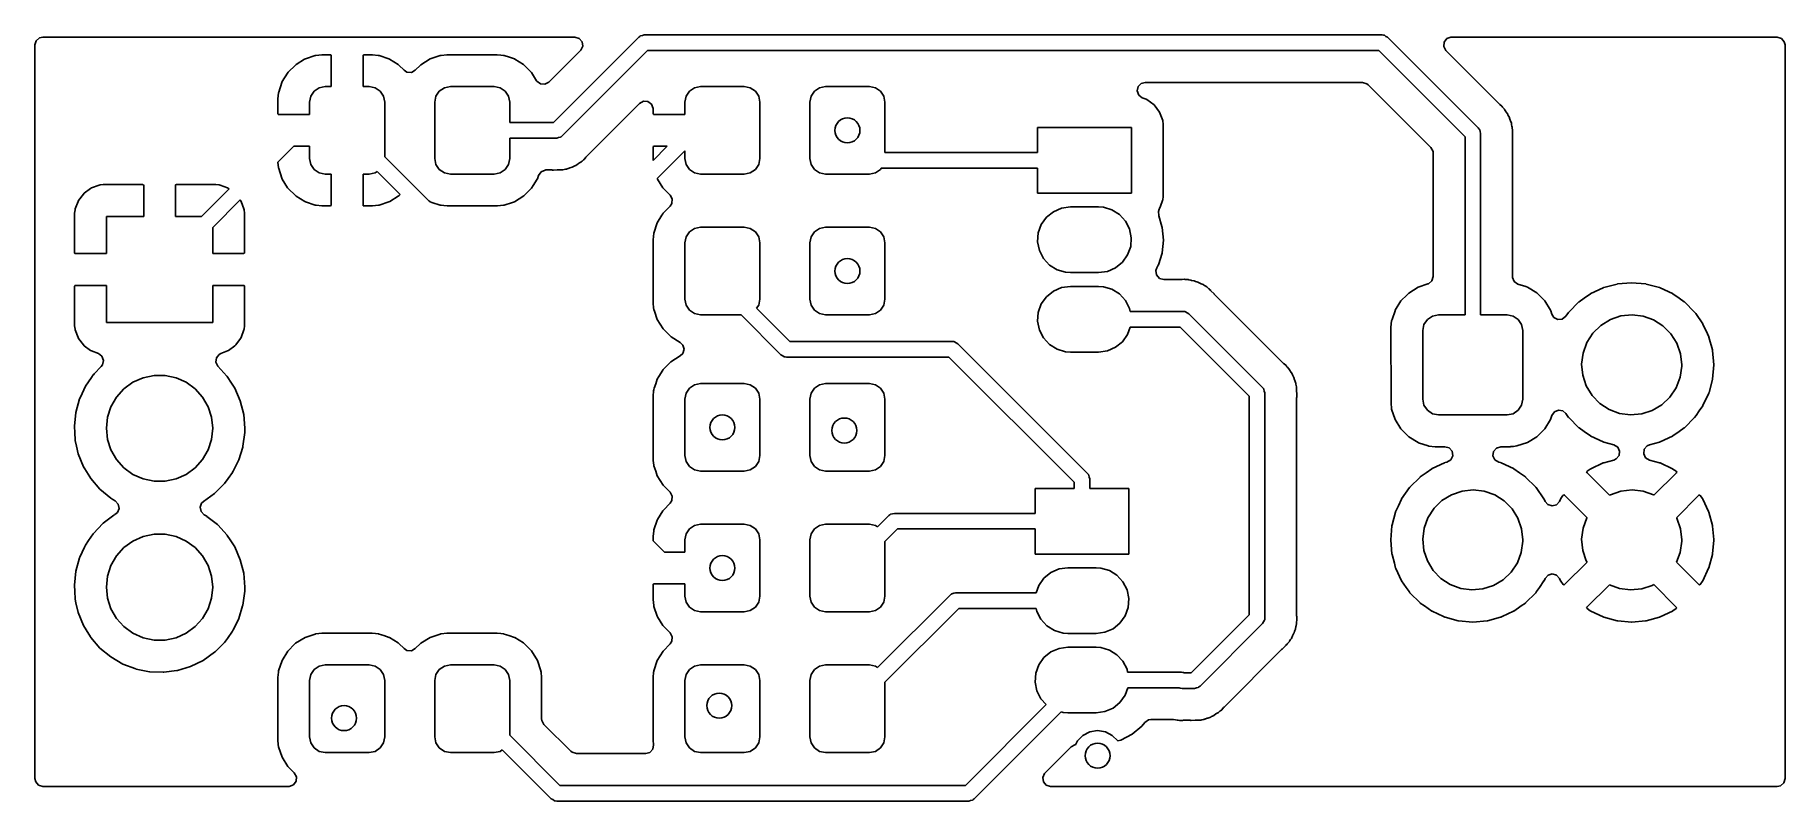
# Model space of a CAD drawing. Extents: x 136.3 to 164.2, y -80.7 to -68.5.
import ezdxf

# ---------------------------------------------------------------- set-up
doc = ezdxf.new("R2010")
doc.units = 0
doc.layers.add('BLACK', color=7, linetype='CONTINUOUS')

msp = doc.modelspace()

# ---------------------------------------------------------------- linework, layer by layer
at = {"layer": 'BLACK', "linetype": 'CONTINUOUS'}
for p, q in [((136.279, -68.5664), (136.332, -68.5199)), ((136.332, -68.5199), (136.385, -68.5085)), ((136.385, -68.5085), (144.891, -68.5085)), ((144.548, -69.875), (145.912, -68.5116)), ((144.891, -68.5085), (144.96, -68.5285)), ((144.96, -68.5285), (145.006, -68.5822)), ((145.912, -68.5116), (145.929, -68.4983)), ((145.929, -68.4983), (145.932, -68.4948)), ((145.932, -68.4948), (145.935, -68.494)), ((145.935, -68.494), (145.94, -68.4901)), ((145.94, -68.4901), (145.97, -68.4837)), ((145.97, -68.4837), (146, -68.475)), ((146, -68.475), (157.8, -68.475)), ((157.8, -68.475), (157.822, -68.4782)), ((157.822, -68.4782), (157.827, -68.4779)), ((157.827, -68.4779), (157.829, -68.4792)), ((157.829, -68.4792), (157.836, -68.4801)), ((157.836, -68.4801), (157.861, -68.4968)), ((157.861, -68.4968), (157.888, -68.5116)), ((157.888, -68.5116), (159.338, -69.9616)), ((158.791, -68.5905), (158.833, -68.5336)), ((158.833, -68.5336), (158.9, -68.5088)), ((158.9, -68.5088), (158.909, -68.5085)), ((158.909, -68.5085), (164.115, -68.5085)), ((164.115, -68.5085), (164.184, -68.5285)), ((164.184, -68.5285), (164.23, -68.5822)), ((136.258, -68.6345), (136.279, -68.5664)), ((136.258, -80.3655), (136.258, -68.6345)), ((140.737, -68.8051), (140.583, -68.8566)), ((140.751, -68.8023), (140.737, -68.8051)), ((140.846, -68.7923), (140.751, -68.8023)), ((140.853, -68.792), (140.846, -68.7923)), ((140.982, -68.792), (140.853, -68.792)), ((140.99, -68.7937), (140.982, -68.792)), ((140.992, -68.7949), (140.99, -68.7937)), ((140.996, -68.8101), (140.992, -68.7949)), ((140.996, -69.3), (140.996, -68.8101)), ((141.506, -68.7979), (141.504, -68.8055)), ((141.504, -68.8055), (141.504, -69.3)), ((141.507, -68.7965), (141.506, -68.7979)), ((141.522, -68.792), (141.507, -68.7965)), ((141.647, -68.792), (141.522, -68.792)), ((141.654, -68.7923), (141.647, -68.792)), ((141.748, -68.802), (141.654, -68.7923)), ((141.761, -68.8049), (141.748, -68.802)), ((141.916, -68.856), (141.761, -68.8049)), ((142.721, -68.8101), (142.576, -68.8584)), ((142.737, -68.8047), (142.721, -68.8101)), ((142.744, -68.8025), (142.737, -68.8047)), ((142.737, -68.8047), (142.737, -68.8047)), ((142.751, -68.8018), (142.744, -68.8025)), ((142.846, -68.7918), (142.751, -68.8018)), ((142.751, -68.8018), (142.751, -68.8018)), ((142.85, -68.7915), (142.846, -68.7918)), ((142.846, -68.7918), (142.846, -68.7918)), ((143.65, -68.7915), (142.85, -68.7915)), ((143.705, -68.7971), (143.65, -68.7915)), ((143.748, -68.8015), (143.705, -68.7971)), ((143.755, -68.8022), (143.748, -68.8015)), ((143.748, -68.8015), (143.748, -68.8015)), ((143.761, -68.8044), (143.755, -68.8022)), ((143.843, -68.8314), (143.761, -68.8044)), ((143.761, -68.8044), (143.761, -68.8044)), ((143.923, -68.8579), (143.843, -68.8314)), ((144.981, -68.7236), (144.475, -69.2287)), ((146.052, -68.725), (144.688, -70.0884)), ((144.987, -68.717), (144.981, -68.7236)), ((145.016, -68.6524), (144.987, -68.717)), ((145.006, -68.5822), (145.016, -68.6524)), ((157.748, -68.725), (146.052, -68.725)), ((159.125, -70.1018), (157.748, -68.725)), ((158.785, -68.6613), (158.791, -68.5905)), ((158.819, -68.7236), (158.785, -68.6613)), ((159.673, -69.5767), (158.819, -68.7236)), ((164.23, -68.5822), (164.242, -68.6345)), ((164.242, -68.6345), (164.242, -80.3655)), ((140.297, -69.0832), (140.212, -69.2212)), ((140.306, -69.0718), (140.297, -69.0832)), ((140.421, -68.9571), (140.306, -69.0718)), ((140.432, -68.9481), (140.421, -68.9571)), ((140.57, -68.8628), (140.432, -68.9481)), ((140.583, -68.8566), (140.57, -68.8628)), ((141.929, -68.8622), (141.916, -68.856)), ((142.067, -68.9472), (141.929, -68.8622)), ((142.078, -68.9563), (142.067, -68.9472)), ((142.161, -69.0386), (142.078, -68.9563)), ((142.206, -69.0675), (142.161, -69.0386)), ((142.277, -69.0725), (142.206, -69.0675)), ((142.339, -69.0385), (142.277, -69.0725)), ((142.42, -68.9567), (142.339, -69.0385)), ((142.426, -68.9515), (142.42, -68.9567)), ((142.576, -68.8584), (142.426, -68.9515)), ((143.929, -68.8617), (143.923, -68.8579)), ((144.067, -68.9469), (143.929, -68.8617)), ((143.929, -68.8617), (143.929, -68.8617)), ((144.073, -68.9507), (144.067, -68.9469)), ((144.198, -69.0757), (144.073, -68.9507)), ((144.279, -69.206), (144.198, -69.0757)), ((140.155, -69.3887), (140.152, -69.4021)), ((140.206, -69.2344), (140.155, -69.3887)), ((140.212, -69.2212), (140.206, -69.2344)), ((140.669, -69.4543), (140.723, -69.3732)), ((140.723, -69.3732), (140.804, -69.319)), ((140.804, -69.319), (140.9, -69.3)), ((140.9, -69.3), (140.996, -69.3)), ((141.504, -69.3), (141.6, -69.3)), ((141.6, -69.3), (141.696, -69.319)), ((141.696, -69.319), (141.777, -69.3732)), ((141.777, -69.3732), (141.831, -69.4543)), ((142.669, -69.4543), (142.723, -69.3732)), ((142.723, -69.3732), (142.804, -69.319)), ((142.804, -69.319), (142.9, -69.3)), ((142.9, -69.3), (143.6, -69.3)), ((143.6, -69.3), (143.696, -69.319)), ((143.696, -69.319), (143.777, -69.3732)), ((143.777, -69.3732), (143.831, -69.4543)), ((144.285, -69.2152), (144.279, -69.206)), ((144.342, -69.2577), (144.285, -69.2152)), ((144.413, -69.2628), (144.342, -69.2577)), ((144.475, -69.2287), (144.413, -69.2628)), ((146.669, -69.4543), (146.723, -69.3732)), ((146.723, -69.3732), (146.804, -69.319)), ((146.804, -69.319), (146.9, -69.3)), ((146.9, -69.3), (147.6, -69.3)), ((147.6, -69.3), (147.696, -69.319)), ((147.696, -69.319), (147.777, -69.3732)), ((147.777, -69.3732), (147.831, -69.4543)), ((148.669, -69.4543), (148.723, -69.3732)), ((148.723, -69.3732), (148.804, -69.319)), ((148.804, -69.319), (148.9, -69.3)), ((148.9, -69.3), (149.6, -69.3)), ((149.6, -69.3), (149.696, -69.319)), ((149.696, -69.319), (149.777, -69.3732)), ((149.777, -69.3732), (149.831, -69.4543)), ((153.883, -69.3683), (153.899, -69.2989)), ((153.908, -69.4348), (153.883, -69.3683)), ((153.899, -69.2989), (153.949, -69.2488)), ((153.949, -69.2488), (154.009, -69.2335)), ((154.009, -69.2335), (157.485, -69.2335)), ((157.485, -69.2335), (157.554, -69.2535)), ((157.554, -69.2535), (157.575, -69.2704)), ((157.575, -69.2704), (158.58, -70.2755)), ((140.152, -69.4021), (140.142, -69.4964)), ((140.142, -69.4964), (140.142, -69.5029)), ((140.142, -69.5029), (140.142, -69.7279)), ((140.65, -69.55), (140.669, -69.4543)), ((140.65, -69.746), (140.65, -69.55)), ((141.831, -69.4543), (141.85, -69.55)), ((141.85, -69.55), (141.85, -70.4232)), ((142.65, -69.55), (142.669, -69.4543)), ((142.65, -70.45), (142.65, -69.55)), ((143.831, -69.4543), (143.85, -69.55)), ((143.85, -69.55), (143.85, -69.875)), ((145.073, -70.4226), (145.927, -69.569)), ((145.927, -69.569), (145.989, -69.535)), ((145.989, -69.535), (146.06, -69.54)), ((146.06, -69.54), (146.117, -69.5826)), ((146.117, -69.5826), (146.142, -69.6491)), ((146.142, -69.6491), (146.142, -69.6581)), ((146.142, -69.6581), (146.142, -69.7279)), ((146.65, -69.55), (146.669, -69.4543)), ((146.65, -69.746), (146.65, -69.55)), ((147.831, -69.4543), (147.85, -69.55)), ((147.85, -69.55), (147.85, -70.45)), ((148.65, -69.55), (148.669, -69.4543)), ((148.65, -70.45), (148.65, -69.55)), ((149.831, -69.4543), (149.85, -69.55)), ((149.85, -69.55), (149.85, -70.355)), ((153.965, -69.4775), (153.908, -69.4348)), ((154.028, -69.5012), (153.965, -69.4775)), ((154.037, -69.5044), (154.028, -69.5012)), ((154.028, -69.5012), (154.028, -69.5012)), ((154.153, -69.5917), (154.037, -69.5044)), ((154.241, -69.7083), (154.153, -69.5917)), ((159.681, -69.5847), (159.673, -69.5767)), ((159.715, -69.6129), (159.681, -69.5847)), ((159.72, -69.6193), (159.715, -69.6129)), ((159.727, -69.6293), (159.72, -69.6193)), ((159.74, -69.6443), (159.727, -69.6293)), ((159.755, -69.6586), (159.74, -69.6443)), ((159.759, -69.6655), (159.755, -69.6586)), ((159.777, -69.6967), (159.759, -69.6655)), ((140.142, -69.7279), (140.146, -69.7431)), ((140.146, -69.7431), (140.148, -69.7443)), ((140.148, -69.7443), (140.156, -69.746)), ((140.156, -69.746), (140.65, -69.746)), ((143.85, -69.875), (144.548, -69.875)), ((146.142, -69.7279), (146.146, -69.7431)), ((146.146, -69.7431), (146.148, -69.7443)), ((146.148, -69.7443), (146.156, -69.746)), ((146.156, -69.746), (146.65, -69.746)), ((152.29, -70.355), (152.29, -69.955)), ((152.29, -69.955), (153.79, -69.955)), ((153.79, -69.955), (153.79, -71.005)), ((154.292, -69.8447), (154.241, -69.7083)), ((154.298, -69.9069), (154.292, -69.8447)), ((154.298, -71.0531), (154.298, -69.9069)), ((159.784, -69.7066), (159.777, -69.6967)), ((159.81, -69.7424), (159.784, -69.7066)), ((159.812, -69.7498), (159.81, -69.7424)), ((159.817, -69.7612), (159.812, -69.7498)), ((159.826, -69.779), (159.817, -69.7612)), ((159.836, -69.7964), (159.826, -69.779)), ((159.838, -69.804), (159.836, -69.7964)), ((159.848, -69.8389), (159.838, -69.804)), ((159.838, -69.804), (159.838, -69.804)), ((159.852, -69.8501), (159.848, -69.8389)), ((159.866, -69.8838), (159.852, -69.8501)), ((159.868, -69.8912), (159.866, -69.8838)), ((159.866, -69.8838), (159.866, -69.8838)), ((159.87, -69.9069), (159.868, -69.8912)), ((159.871, -69.9113), (159.87, -69.9069)), ((159.875, -69.9307), (159.871, -69.9113)), ((159.881, -69.9501), (159.875, -69.9307)), ((159.881, -69.958), (159.881, -69.9501)), ((159.882, -69.9943), (159.881, -69.958)), ((144.6, -70.125), (143.85, -70.125)), ((143.85, -70.125), (143.85, -70.45)), ((144.63, -70.1163), (144.6, -70.125)), ((144.66, -70.1099), (144.63, -70.1163)), ((144.665, -70.106), (144.66, -70.1099)), ((144.668, -70.1052), (144.665, -70.106)), ((144.671, -70.1017), (144.668, -70.1052)), ((144.688, -70.0884), (144.671, -70.1017)), ((159.125, -72.95), (159.125, -70.1018)), ((159.338, -69.9616), (159.352, -69.9794)), ((159.352, -69.9794), (159.355, -69.9825)), ((159.355, -69.9825), (159.356, -69.9852)), ((159.356, -69.9852), (159.36, -69.9904)), ((159.36, -69.9904), (159.366, -70.0205)), ((159.366, -70.0205), (159.375, -70.05)), ((159.375, -70.05), (159.375, -72.95)), ((159.883, -70.0062), (159.882, -69.9943)), ((159.883, -70.0101), (159.883, -70.0062)), ((159.883, -70.038), (159.883, -70.0101)), ((159.884, -70.042), (159.883, -70.038)), ((159.883, -70.1288), (159.884, -70.1176)), ((159.883, -72.3375), (159.883, -70.1288)), ((159.886, -70.1101), (159.884, -70.042)), ((159.884, -70.1176), (159.886, -70.1101)), ((140.398, -70.254), (140.143, -70.5089)), ((140.143, -70.5089), (140.152, -70.5992)), ((140.65, -70.254), (140.398, -70.254)), ((140.65, -70.45), (140.65, -70.254)), ((140.669, -70.5457), (140.65, -70.45)), ((141.85, -70.4232), (142.555, -71.1287)), ((142.669, -70.5457), (142.65, -70.45)), ((143.85, -70.45), (143.831, -70.5457)), ((144.953, -70.527), (144.985, -70.5086)), ((144.985, -70.5086), (144.991, -70.5045)), ((144.985, -70.5086), (144.985, -70.5086)), ((144.991, -70.5045), (145.006, -70.4902)), ((145.006, -70.4902), (145.021, -70.4774)), ((145.021, -70.4774), (145.031, -70.4701)), ((145.031, -70.4701), (145.037, -70.4655)), ((145.037, -70.4655), (145.065, -70.4314)), ((145.065, -70.4314), (145.073, -70.4226)), ((146.142, -70.4812), (146.369, -70.254)), ((146.144, -70.2599), (146.142, -70.2675)), ((146.142, -70.2675), (146.142, -70.4812)), ((146.145, -70.2585), (146.144, -70.2599)), ((146.16, -70.254), (146.145, -70.2585)), ((146.369, -70.254), (146.16, -70.254)), ((146.65, -70.3268), (146.208, -70.7691)), ((146.65, -70.45), (146.65, -70.3268)), ((146.669, -70.5457), (146.65, -70.45)), ((147.85, -70.45), (147.831, -70.5457)), ((148.669, -70.5457), (148.65, -70.45)), ((149.85, -70.355), (152.29, -70.355)), ((158.58, -70.2755), (158.614, -70.3378)), ((158.614, -70.3378), (158.617, -70.3646)), ((158.617, -70.3646), (158.617, -72.3373)), ((140.152, -70.5992), (140.155, -70.6126)), ((140.155, -70.6126), (140.207, -70.7668)), ((140.207, -70.7668), (140.213, -70.78)), ((140.213, -70.78), (140.298, -70.9178)), ((140.723, -70.6268), (140.669, -70.5457)), ((140.804, -70.681), (140.723, -70.6268)), ((140.9, -70.7), (140.804, -70.681)), ((140.996, -70.7), (140.9, -70.7)), ((140.996, -71.1945), (140.996, -70.7)), ((141.6, -70.7), (141.504, -70.7)), ((141.504, -70.7), (141.504, -71.1899)), ((141.696, -70.681), (141.6, -70.7)), ((141.731, -70.6575), (141.696, -70.681)), ((142.098, -71.0244), (141.731, -70.6575)), ((142.723, -70.6268), (142.669, -70.5457)), ((142.804, -70.681), (142.723, -70.6268)), ((142.9, -70.7), (142.804, -70.681)), ((143.6, -70.7), (142.9, -70.7)), ((143.696, -70.681), (143.6, -70.7)), ((143.777, -70.6268), (143.696, -70.681)), ((143.831, -70.5457), (143.777, -70.6268)), ((144.226, -70.8805), (144.288, -70.779)), ((144.288, -70.779), (144.292, -70.7727)), ((144.288, -70.779), (144.288, -70.779)), ((144.292, -70.7727), (144.31, -70.7198)), ((144.31, -70.7198), (144.35, -70.6615)), ((144.35, -70.6615), (144.416, -70.6342)), ((144.416, -70.6342), (144.429, -70.6335)), ((144.429, -70.6335), (144.521, -70.6335)), ((144.521, -70.6335), (144.532, -70.634)), ((144.532, -70.634), (144.54, -70.6357)), ((144.54, -70.6357), (144.548, -70.6355)), ((144.548, -70.6355), (144.608, -70.6336)), ((144.548, -70.6355), (144.548, -70.6355)), ((144.608, -70.6336), (144.612, -70.6335)), ((144.612, -70.6335), (144.64, -70.6335)), ((144.64, -70.6335), (144.644, -70.633)), ((144.644, -70.633), (144.656, -70.6321)), ((144.644, -70.633), (144.644, -70.633)), ((144.656, -70.6321), (144.688, -70.631)), ((144.688, -70.631), (144.692, -70.6309)), ((144.692, -70.6309), (144.7, -70.6307)), ((144.7, -70.6307), (144.719, -70.625)), ((144.719, -70.625), (144.739, -70.621)), ((144.739, -70.621), (144.751, -70.6195)), ((144.751, -70.6195), (144.759, -70.6185)), ((144.751, -70.6195), (144.751, -70.6195)), ((144.759, -70.6185), (144.766, -70.6156)), ((144.766, -70.6156), (144.8, -70.6022)), ((144.766, -70.6156), (144.766, -70.6156)), ((144.8, -70.6022), (144.811, -70.5984)), ((144.811, -70.5984), (144.846, -70.5882)), ((144.846, -70.5882), (144.854, -70.586)), ((144.846, -70.5882), (144.846, -70.5882)), ((144.854, -70.586), (144.86, -70.582)), ((144.86, -70.582), (144.871, -70.5757)), ((144.86, -70.582), (144.86, -70.582)), ((144.871, -70.5757), (144.889, -70.567)), ((144.889, -70.567), (144.908, -70.5596)), ((144.908, -70.5596), (144.943, -70.5336)), ((144.943, -70.5336), (144.953, -70.527)), ((146.208, -70.7691), (146.213, -70.78)), ((146.213, -70.78), (146.298, -70.9178)), ((146.723, -70.6268), (146.669, -70.5457)), ((146.804, -70.681), (146.723, -70.6268)), ((146.9, -70.7), (146.804, -70.681)), ((147.6, -70.7), (146.9, -70.7)), ((147.696, -70.681), (147.6, -70.7)), ((147.777, -70.6268), (147.696, -70.681)), ((147.831, -70.5457), (147.777, -70.6268)), ((148.723, -70.6268), (148.669, -70.5457)), ((148.804, -70.681), (148.723, -70.6268)), ((148.9, -70.7), (148.804, -70.681)), ((149.6, -70.7), (148.9, -70.7)), ((149.696, -70.681), (149.6, -70.7)), ((149.777, -70.6268), (149.696, -70.681)), ((149.791, -70.605), (149.777, -70.6268)), ((152.29, -70.605), (149.791, -70.605)), ((152.29, -71.005), (152.29, -70.605)), ((137.032, -71.0193), (136.955, -71.1214)), ((137.044, -71.0067), (137.032, -71.0193)), ((137.146, -70.9302), (137.044, -71.0067)), ((137.162, -70.9217), (137.146, -70.9302)), ((137.282, -70.8765), (137.162, -70.9217)), ((137.298, -70.8729), (137.282, -70.8765)), ((137.349, -70.8674), (137.298, -70.8729)), ((137.355, -70.867), (137.349, -70.8674)), ((137.982, -70.867), (137.355, -70.867)), ((137.99, -70.8687), (137.982, -70.867)), ((137.992, -70.8699), (137.99, -70.8687)), ((137.996, -70.8851), (137.992, -70.8699)), ((137.996, -71.375), (137.996, -70.8851)), ((138.506, -70.8729), (138.504, -70.8805)), ((138.504, -70.8805), (138.504, -71.375)), ((138.507, -70.8715), (138.506, -70.8729)), ((138.522, -70.867), (138.507, -70.8715)), ((139.145, -70.867), (138.522, -70.867)), ((138.923, -71.375), (139.362, -70.9364)), ((139.151, -70.8674), (139.145, -70.867)), ((139.202, -70.8729), (139.151, -70.8674)), ((139.218, -70.8765), (139.202, -70.8729)), ((139.338, -70.9217), (139.218, -70.8765)), ((139.354, -70.9302), (139.338, -70.9217)), ((139.362, -70.9364), (139.354, -70.9302)), ((140.298, -70.9178), (140.307, -70.9292)), ((140.307, -70.9292), (140.422, -71.0437)), ((140.422, -71.0437), (140.433, -71.0528)), ((140.433, -71.0528), (140.571, -71.1378)), ((141.93, -71.1372), (142.068, -71.0519)), ((142.068, -71.0519), (142.079, -71.0429)), ((142.079, -71.0429), (142.098, -71.0244)), ((143.924, -71.1415), (144.074, -71.0485)), ((144.074, -71.0485), (144.199, -70.9233)), ((144.199, -70.9233), (144.226, -70.8805)), ((146.298, -70.9178), (146.307, -70.9292)), ((146.307, -70.9292), (146.413, -71.0354)), ((146.413, -71.0354), (146.448, -71.0977)), ((153.79, -71.005), (152.29, -71.005)), ((154.292, -71.1153), (154.298, -71.0531)), ((136.898, -71.2726), (136.892, -71.3235)), ((136.892, -71.3235), (136.892, -71.3303)), ((136.892, -71.3303), (136.892, -71.9529)), ((136.902, -71.2574), (136.898, -71.2726)), ((136.947, -71.1369), (136.902, -71.2574)), ((136.955, -71.1214), (136.947, -71.1369)), ((139.539, -71.1131), (139.1, -71.5518)), ((139.545, -71.1214), (139.539, -71.1131)), ((139.553, -71.1369), (139.545, -71.1214)), ((139.598, -71.2574), (139.553, -71.1369)), ((139.602, -71.2726), (139.598, -71.2574)), ((139.608, -71.3235), (139.602, -71.2726)), ((139.608, -71.3303), (139.608, -71.3235)), ((139.608, -71.9575), (139.608, -71.3303)), ((140.571, -71.1378), (140.584, -71.144)), ((140.584, -71.144), (140.739, -71.1951)), ((140.739, -71.1951), (140.752, -71.198)), ((140.752, -71.198), (140.846, -71.2077)), ((140.846, -71.2077), (140.853, -71.208)), ((140.853, -71.208), (140.978, -71.208)), ((140.978, -71.208), (140.993, -71.2035)), ((140.993, -71.2035), (140.994, -71.2021)), ((140.994, -71.2021), (140.996, -71.1945)), ((141.504, -71.1899), (141.508, -71.2051)), ((141.508, -71.2051), (141.51, -71.2063)), ((141.51, -71.2063), (141.518, -71.208)), ((141.518, -71.208), (141.647, -71.208)), ((141.647, -71.208), (141.654, -71.2077)), ((141.654, -71.2077), (141.749, -71.1977)), ((141.749, -71.1977), (141.763, -71.1949)), ((141.763, -71.1949), (141.917, -71.1434)), ((141.917, -71.1434), (141.93, -71.1372)), ((142.555, -71.1287), (142.57, -71.1378)), ((142.57, -71.1378), (142.577, -71.1421)), ((142.577, -71.1421), (142.606, -71.1516)), ((142.606, -71.1516), (142.739, -71.1956)), ((142.739, -71.1956), (142.739, -71.1956)), ((142.739, -71.1956), (142.745, -71.1978)), ((142.745, -71.1978), (142.752, -71.1985)), ((142.752, -71.1985), (142.752, -71.1985)), ((142.752, -71.1985), (142.795, -71.2029)), ((142.795, -71.2029), (142.85, -71.2085)), ((142.85, -71.2085), (143.65, -71.2085)), ((143.65, -71.2085), (143.654, -71.2082)), ((143.654, -71.2082), (143.749, -71.1982)), ((143.654, -71.2082), (143.654, -71.2082)), ((143.749, -71.1982), (143.756, -71.1975)), ((143.749, -71.1982), (143.749, -71.1982)), ((143.756, -71.1975), (143.763, -71.1953)), ((143.763, -71.1953), (143.895, -71.1513)), ((143.763, -71.1953), (143.763, -71.1953)), ((143.895, -71.1513), (143.924, -71.1415)), ((146.282, -71.3569), (146.208, -71.4773)), ((146.297, -71.3329), (146.282, -71.3569)), ((146.301, -71.3267), (146.297, -71.3329)), ((146.297, -71.3329), (146.297, -71.3329)), ((146.414, -71.2136), (146.301, -71.3267)), ((146.443, -71.1685), (146.414, -71.2136)), ((146.448, -71.0977), (146.443, -71.1685)), ((152.432, -71.3906), (152.543, -71.3009)), ((152.543, -71.3009), (152.674, -71.2443)), ((152.674, -71.2443), (152.815, -71.225)), ((152.815, -71.225), (153.265, -71.225)), ((153.265, -71.225), (153.342, -71.2306)), ((153.342, -71.2306), (153.479, -71.2704)), ((153.479, -71.2704), (153.6, -71.3455)), ((153.6, -71.3455), (153.696, -71.4504)), ((154.222, -71.2953), (154.235, -71.2586)), ((154.229, -71.3607), (154.222, -71.2953)), ((154.235, -71.2586), (154.241, -71.2517)), ((154.241, -71.2517), (154.255, -71.2139)), ((154.255, -71.2139), (154.289, -71.1227)), ((154.289, -71.1227), (154.292, -71.1153)), ((137.4, -71.971), (137.4, -71.375)), ((137.4, -71.375), (137.996, -71.375)), ((138.504, -71.375), (138.923, -71.375)), ((139.1, -71.5518), (139.1, -71.971)), ((146.208, -71.4773), (146.152, -71.6451)), ((146.669, -71.7043), (146.723, -71.6232)), ((146.723, -71.6232), (146.804, -71.569)), ((146.804, -71.569), (146.9, -71.55)), ((146.9, -71.55), (147.6, -71.55)), ((147.6, -71.55), (147.696, -71.569)), ((147.696, -71.569), (147.777, -71.6232)), ((147.777, -71.6232), (147.831, -71.7043)), ((148.669, -71.7043), (148.723, -71.6232)), ((148.723, -71.6232), (148.804, -71.569)), ((148.804, -71.569), (148.9, -71.55)), ((148.9, -71.55), (149.6, -71.55)), ((149.6, -71.55), (149.696, -71.569)), ((149.696, -71.569), (149.777, -71.6232)), ((149.777, -71.6232), (149.831, -71.7043)), ((152.301, -71.6408), (152.35, -71.5068)), ((152.35, -71.5068), (152.432, -71.3906)), ((153.696, -71.4504), (153.761, -71.5773)), ((153.761, -71.5773), (153.789, -71.717)), ((154.228, -71.361), (154.229, -71.3607)), ((154.23, -71.3669), (154.228, -71.361)), ((154.279, -71.5353), (154.23, -71.3669)), ((154.23, -71.3669), (154.23, -71.3669)), ((154.285, -71.5554), (154.279, -71.5353)), ((154.303, -71.7572), (154.285, -71.5554)), ((146.152, -71.6451), (146.141, -71.7496)), ((146.141, -71.7496), (146.141, -72.7504)), ((146.65, -71.8), (146.669, -71.7043)), ((146.65, -72.7), (146.65, -71.8)), ((147.831, -71.7043), (147.85, -71.8)), ((147.85, -71.8), (147.85, -72.7)), ((148.65, -71.8), (148.669, -71.7043)), ((148.65, -72.7), (148.65, -71.8)), ((149.831, -71.7043), (149.85, -71.8)), ((149.85, -71.8), (149.85, -72.7)), ((152.291, -71.783), (152.301, -71.6408)), ((152.319, -71.9227), (152.291, -71.783)), ((153.779, -71.8592), (153.73, -71.9932)), ((153.789, -71.717), (153.779, -71.8592)), ((154.282, -71.9588), (154.303, -71.7572)), ((136.892, -71.9529), (136.896, -71.9681)), ((136.896, -71.9681), (136.898, -71.9693)), ((136.898, -71.9693), (136.906, -71.971)), ((136.906, -71.971), (137.4, -71.971)), ((139.1, -71.971), (139.59, -71.971)), ((139.59, -71.971), (139.605, -71.9665)), ((139.605, -71.9665), (139.606, -71.9651)), ((139.606, -71.9651), (139.608, -71.9575)), ((152.384, -72.0496), (152.319, -71.9227)), ((152.48, -72.1545), (152.384, -72.0496)), ((152.601, -72.2296), (152.48, -72.1545)), ((153.648, -72.1094), (153.537, -72.1991)), ((153.73, -71.9932), (153.648, -72.1094)), ((154.196, -72.2006), (154.219, -72.1579)), ((154.219, -72.1579), (154.222, -72.1524)), ((154.222, -72.1524), (154.28, -71.9665)), ((154.28, -71.9647), (154.282, -71.9588)), ((154.28, -71.9665), (154.28, -71.9647)), ((154.28, -71.9647), (154.28, -71.9647)), ((152.738, -72.2694), (152.601, -72.2296)), ((152.815, -72.275), (152.738, -72.2694)), ((153.265, -72.275), (152.815, -72.275)), ((153.406, -72.2557), (153.265, -72.275)), ((153.537, -72.1991), (153.406, -72.2557)), ((154.182, -72.2426), (154.196, -72.2006)), ((154.193, -72.3128), (154.182, -72.2426)), ((154.239, -72.3665), (154.193, -72.3128)), ((154.307, -72.3865), (154.239, -72.3665)), ((154.584, -72.3865), (154.307, -72.3865)), ((154.596, -72.3859), (154.584, -72.3865)), ((154.603, -72.3853), (154.596, -72.3859)), ((154.64, -72.3818), (154.603, -72.3853)), ((154.648, -72.383), (154.64, -72.3818)), ((154.66, -72.3849), (154.648, -72.383)), ((154.68, -72.3865), (154.66, -72.3849)), ((154.7, -72.3865), (154.68, -72.3865)), ((154.708, -72.3885), (154.7, -72.3865)), ((154.743, -72.3975), (154.708, -72.3885)), ((154.708, -72.3885), (154.708, -72.3885)), ((154.754, -72.3999), (154.743, -72.3975)), ((154.79, -72.4056), (154.754, -72.3999)), ((154.798, -72.4068), (154.79, -72.4056)), ((154.79, -72.4056), (154.79, -72.4056)), ((154.805, -72.41), (154.798, -72.4068)), ((154.817, -72.4149), (154.805, -72.41)), ((154.805, -72.41), (154.805, -72.41)), ((154.835, -72.4213), (154.817, -72.4149)), ((154.855, -72.4263), (154.835, -72.4213)), ((154.894, -72.4476), (154.855, -72.4263)), ((154.904, -72.4528), (154.894, -72.4476)), ((154.938, -72.4672), (154.904, -72.4528)), ((154.945, -72.4704), (154.938, -72.4672)), ((154.938, -72.4672), (154.938, -72.4672)), ((154.958, -72.4807), (154.945, -72.4704)), ((158.53, -72.4569), (158.376, -72.5084)), ((158.543, -72.4519), (158.53, -72.4569)), ((158.596, -72.4055), (158.543, -72.4519)), ((158.617, -72.3373), (158.596, -72.4055)), ((159.884, -72.3511), (159.883, -72.3375)), ((159.911, -72.4166), (159.884, -72.3511)), ((159.97, -72.4571), (159.911, -72.4166)), ((160.098, -72.4996), (159.97, -72.4571)), ((161.557, -72.4579), (161.346, -72.5143)), ((161.562, -72.4565), (161.557, -72.4579)), ((161.557, -72.4579), (161.557, -72.4579)), ((161.79, -72.4365), (161.562, -72.4565)), ((162.018, -72.4565), (161.79, -72.4365)), ((162.023, -72.4579), (162.018, -72.4565)), ((162.234, -72.5143), (162.023, -72.4579)), ((162.023, -72.4579), (162.023, -72.4579)), ((136.894, -72.4849), (136.892, -72.4925)), ((136.892, -72.4925), (136.892, -73.1197)), ((136.895, -72.4835), (136.894, -72.4849)), ((136.91, -72.479), (136.895, -72.4835)), ((137.4, -72.479), (136.91, -72.479)), ((137.4, -73.075), (137.4, -72.479)), ((139.594, -72.479), (139.1, -72.479)), ((139.1, -72.479), (139.1, -73.075)), ((139.602, -72.4807), (139.594, -72.479)), ((139.604, -72.4819), (139.602, -72.4807)), ((139.608, -72.4971), (139.604, -72.4819)), ((139.608, -73.1197), (139.608, -72.4971)), ((146.141, -72.7504), (146.142, -72.7536)), ((146.142, -72.7536), (146.142, -72.7536)), ((146.142, -72.7536), (146.151, -72.8465)), ((146.669, -72.7957), (146.65, -72.7)), ((147.85, -72.7), (147.831, -72.7957)), ((148.669, -72.7957), (148.65, -72.7)), ((149.85, -72.7), (149.831, -72.7957)), ((152.35, -72.7768), (152.432, -72.6606)), ((152.432, -72.6606), (152.543, -72.5709)), ((152.543, -72.5709), (152.674, -72.5143)), ((152.674, -72.5143), (152.815, -72.495)), ((152.815, -72.495), (153.265, -72.495)), ((153.265, -72.495), (153.342, -72.5006)), ((153.342, -72.5006), (153.479, -72.5404)), ((153.479, -72.5404), (153.6, -72.6155)), ((153.6, -72.6155), (153.696, -72.7204)), ((153.696, -72.7204), (153.761, -72.8473)), ((154.961, -72.4828), (154.958, -72.4807)), ((154.978, -72.4937), (154.961, -72.4828)), ((154.988, -72.4996), (154.978, -72.4937)), ((154.995, -72.5034), (154.988, -72.4996)), ((154.988, -72.4996), (154.988, -72.4996)), ((155.001, -72.5088), (154.995, -72.5034)), ((155.028, -72.5337), (155.001, -72.5088)), ((155.037, -72.5414), (155.028, -72.5337)), ((155.04, -72.5439), (155.037, -72.5414)), ((155.06, -72.5636), (155.04, -72.5439)), ((155.062, -72.5664), (155.06, -72.5636)), ((155.112, -72.613), (155.062, -72.5664)), ((155.116, -72.6195), (155.112, -72.613)), ((155.124, -72.6277), (155.116, -72.6195)), ((156.223, -73.7267), (155.124, -72.6277)), ((158.101, -72.7265), (158.008, -72.877)), ((158.199, -72.6277), (158.101, -72.7265)), ((158.22, -72.6066), (158.199, -72.6277)), ((158.226, -72.6014), (158.22, -72.6066)), ((158.376, -72.5084), (158.226, -72.6014)), ((160.123, -72.5079), (160.098, -72.4996)), ((160.273, -72.6006), (160.123, -72.5079)), ((160.399, -72.7255), (160.273, -72.6006)), ((160.492, -72.8758), (160.399, -72.7255)), ((160.946, -72.7438), (160.784, -72.9057)), ((160.95, -72.7406), (160.946, -72.7438)), ((161.028, -72.6859), (160.95, -72.7406)), ((160.95, -72.7406), (160.95, -72.7406)), ((161.133, -72.6125), (161.028, -72.6859)), ((161.138, -72.6102), (161.133, -72.6125)), ((161.336, -72.518), (161.138, -72.6102)), ((161.138, -72.6102), (161.138, -72.6102)), ((161.341, -72.5157), (161.336, -72.518)), ((161.336, -72.518), (161.336, -72.518)), ((161.346, -72.5143), (161.341, -72.5157)), ((161.346, -72.5143), (161.346, -72.5143)), ((162.239, -72.5157), (162.234, -72.5143)), ((162.234, -72.5143), (162.234, -72.5143)), ((162.244, -72.518), (162.239, -72.5157)), ((162.442, -72.6102), (162.244, -72.518)), ((162.244, -72.518), (162.244, -72.518)), ((162.447, -72.6125), (162.442, -72.6102)), ((162.442, -72.6102), (162.442, -72.6102)), ((162.552, -72.6859), (162.447, -72.6125)), ((162.63, -72.7406), (162.552, -72.6859)), ((162.634, -72.7438), (162.63, -72.7406)), ((162.63, -72.7406), (162.63, -72.7406)), ((162.796, -72.9057), (162.634, -72.7438)), ((146.151, -72.8465), (146.152, -72.8562)), ((146.152, -72.8562), (146.155, -72.8627)), ((146.155, -72.8627), (146.155, -72.8627)), ((146.155, -72.8627), (146.164, -72.89)), ((146.164, -72.89), (146.208, -73.0239)), ((146.208, -73.0239), (146.302, -73.1743)), ((146.723, -72.8768), (146.669, -72.7957)), ((146.804, -72.931), (146.723, -72.8768)), ((146.9, -72.95), (146.804, -72.931)), ((147.548, -72.95), (146.9, -72.95)), ((148.187, -73.5884), (147.548, -72.95)), ((147.831, -72.7957), (147.798, -72.8457)), ((147.798, -72.8457), (148.327, -73.375)), ((148.723, -72.8768), (148.669, -72.7957)), ((148.804, -72.931), (148.723, -72.8768)), ((148.9, -72.95), (148.804, -72.931)), ((149.6, -72.95), (148.9, -72.95)), ((149.696, -72.931), (149.6, -72.95)), ((149.777, -72.8768), (149.696, -72.931)), ((149.831, -72.7957), (149.777, -72.8768)), ((152.291, -73.053), (152.301, -72.9108)), ((152.301, -72.9108), (152.35, -72.7768)), ((153.761, -72.8473), (153.77, -72.895)), ((153.77, -72.895), (154.62, -72.895)), ((154.62, -72.895), (154.642, -72.8982)), ((154.642, -72.8982), (154.647, -72.8979)), ((154.647, -72.8979), (154.649, -72.8992)), ((154.649, -72.8992), (154.656, -72.9001)), ((154.656, -72.9001), (154.681, -72.9168)), ((154.681, -72.9168), (154.708, -72.9316)), ((154.708, -72.9316), (155.888, -74.1116)), ((157.958, -73.0267), (157.952, -73.0448)), ((158.006, -72.884), (157.958, -73.0267)), ((158.008, -72.877), (158.006, -72.884)), ((158.006, -72.884), (158.006, -72.884)), ((158.469, -73.1041), (158.523, -73.0231)), ((158.523, -73.0231), (158.604, -72.969)), ((158.604, -72.969), (158.7, -72.95)), ((158.7, -72.95), (159.125, -72.95)), ((159.375, -72.95), (159.8, -72.95)), ((159.8, -72.95), (159.896, -72.969)), ((159.896, -72.969), (159.977, -73.0231)), ((159.977, -73.0231), (160.031, -73.1041)), ((160.495, -72.8856), (160.492, -72.8758)), ((160.513, -72.9413), (160.495, -72.8856)), ((160.547, -72.9933), (160.513, -72.9413)), ((160.61, -73.0254), (160.547, -72.9933)), ((160.681, -73.018), (160.61, -73.0254)), ((160.736, -72.9737), (160.681, -73.018)), ((160.781, -72.9102), (160.736, -72.9737)), ((160.784, -72.9057), (160.781, -72.9102)), ((160.781, -72.9102), (160.781, -72.9102)), ((161.297, -73.1196), (161.449, -73.0261)), ((161.449, -73.0261), (161.618, -72.9687)), ((161.618, -72.9687), (161.796, -72.95)), ((161.796, -72.95), (161.973, -72.9711)), ((161.973, -72.9711), (162.141, -73.031)), ((162.141, -73.031), (162.291, -73.1265)), ((162.799, -72.9102), (162.796, -72.9057)), ((162.814, -72.9305), (162.799, -72.9102)), ((162.799, -72.9102), (162.799, -72.9102)), ((162.928, -73.0933), (162.814, -72.9305)), ((136.892, -73.1197), (136.892, -73.1265)), ((136.892, -73.1265), (136.898, -73.1774)), ((136.898, -73.1774), (136.902, -73.1926)), ((136.902, -73.1926), (136.947, -73.3131)), ((136.947, -73.3131), (136.955, -73.3286)), ((139.1, -73.075), (137.4, -73.075)), ((139.545, -73.3286), (139.553, -73.3131)), ((139.553, -73.3131), (139.598, -73.1926)), ((139.598, -73.1926), (139.602, -73.1774)), ((139.602, -73.1774), (139.608, -73.1265)), ((139.608, -73.1265), (139.608, -73.1197)), ((146.302, -73.1743), (146.427, -73.2993)), ((146.427, -73.2993), (146.433, -73.3031)), ((146.433, -73.3031), (146.433, -73.3031)), ((146.433, -73.3031), (146.577, -73.3921)), ((152.319, -73.1927), (152.291, -73.053)), ((152.384, -73.3196), (152.319, -73.1927)), ((153.73, -73.2632), (153.648, -73.3794)), ((153.773, -73.145), (153.73, -73.2632)), ((154.568, -73.145), (153.773, -73.145)), ((155.675, -74.2518), (154.568, -73.145)), ((157.952, -73.0448), (157.941, -73.1492)), ((157.941, -73.1492), (157.942, -74.3508)), ((158.45, -73.1996), (158.469, -73.1041)), ((158.45, -74.3004), (158.45, -73.1996)), ((160.031, -73.1041), (160.05, -73.1996)), ((160.05, -73.1996), (160.05, -74.3004)), ((161.073, -73.3943), (161.17, -73.2444)), ((161.17, -73.2444), (161.297, -73.1196)), ((162.291, -73.1265), (162.417, -73.2531)), ((162.417, -73.2531), (162.511, -73.4043)), ((162.93, -73.0982), (162.928, -73.0933)), ((163.002, -73.2538), (162.93, -73.0982)), ((162.93, -73.0982), (162.93, -73.0982)), ((163.024, -73.3008), (163.002, -73.2538)), ((163.026, -73.3061), (163.024, -73.3008)), ((163.08, -73.5084), (163.026, -73.3061)), ((163.026, -73.3061), (163.026, -73.3061)), ((136.955, -73.3286), (137.032, -73.4307)), ((137.032, -73.4307), (137.044, -73.4433)), ((137.044, -73.4433), (137.146, -73.5198)), ((137.146, -73.5198), (137.162, -73.5283)), ((137.162, -73.5283), (137.271, -73.5691)), ((137.271, -73.5691), (137.328, -73.6118)), ((139.16, -73.6367), (139.205, -73.582)), ((139.205, -73.582), (139.231, -73.5683)), ((139.231, -73.5683), (139.338, -73.5283)), ((139.338, -73.5283), (139.354, -73.5198)), ((139.354, -73.5198), (139.456, -73.4433)), ((139.456, -73.4433), (139.468, -73.4307)), ((139.468, -73.4307), (139.545, -73.3286)), ((146.618, -73.5689), (146.575, -73.6064)), ((146.577, -73.3921), (146.576, -73.3946)), ((146.576, -73.3946), (146.619, -73.4327)), ((146.639, -73.501), (146.618, -73.5689)), ((146.619, -73.4327), (146.639, -73.501)), ((148.214, -73.6032), (148.187, -73.5884)), ((148.327, -73.375), (150.925, -73.375)), ((150.925, -73.375), (150.947, -73.3782)), ((150.947, -73.3782), (150.952, -73.3779)), ((150.952, -73.3779), (150.954, -73.3792)), ((150.954, -73.3792), (150.961, -73.3801)), ((150.961, -73.3801), (150.986, -73.3968)), ((150.986, -73.3968), (151.013, -73.4116)), ((151.013, -73.4116), (153.088, -75.4866)), ((152.48, -73.4245), (152.384, -73.3196)), ((152.601, -73.4996), (152.48, -73.4245)), ((152.738, -73.5394), (152.601, -73.4996)), ((152.815, -73.545), (152.738, -73.5394)), ((153.265, -73.545), (152.815, -73.545)), ((153.406, -73.5257), (153.265, -73.545)), ((153.537, -73.4691), (153.406, -73.5257)), ((153.648, -73.3794), (153.537, -73.4691)), ((160.99, -73.7388), (161.012, -73.5619)), ((161.012, -73.5619), (161.073, -73.3943)), ((162.511, -73.4043), (162.57, -73.5728)), ((162.57, -73.5728), (162.59, -73.75)), ((163.084, -73.5219), (163.08, -73.5084)), ((163.103, -73.75), (163.084, -73.5219)), ((137.318, -73.7742), (137.205, -73.8924)), ((137.337, -73.7477), (137.318, -73.7742)), ((137.328, -73.6118), (137.352, -73.6783)), ((137.352, -73.6783), (137.337, -73.7477)), ((139.151, -73.7072), (139.16, -73.6367)), ((139.182, -73.7711), (139.151, -73.7072)), ((139.327, -73.9295), (139.182, -73.7711)), ((146.297, -73.8329), (146.232, -73.9376)), ((146.301, -73.8267), (146.297, -73.8329)), ((146.297, -73.8329), (146.297, -73.8329)), ((146.38, -73.7477), (146.301, -73.8267)), ((146.42, -73.7067), (146.38, -73.7477)), ((146.426, -73.7015), (146.42, -73.7067)), ((146.576, -73.6084), (146.426, -73.7015)), ((146.575, -73.6064), (146.576, -73.6084)), ((148.239, -73.6199), (148.214, -73.6032)), ((148.246, -73.6208), (148.239, -73.6199)), ((148.248, -73.6221), (148.246, -73.6208)), ((148.253, -73.6218), (148.248, -73.6221)), ((148.275, -73.625), (148.253, -73.6218)), ((150.873, -73.625), (148.275, -73.625)), ((152.875, -75.6268), (150.873, -73.625)), ((156.231, -73.7347), (156.223, -73.7267)), ((156.265, -73.7629), (156.231, -73.7347)), ((156.27, -73.7693), (156.265, -73.7629)), ((156.277, -73.7793), (156.27, -73.7693)), ((156.29, -73.7943), (156.277, -73.7793)), ((156.305, -73.8086), (156.29, -73.7943)), ((156.309, -73.8155), (156.305, -73.8086)), ((156.327, -73.8467), (156.309, -73.8155)), ((156.309, -73.8155), (156.309, -73.8155)), ((156.334, -73.8566), (156.327, -73.8467)), ((156.36, -73.8924), (156.334, -73.8566)), ((161.007, -73.9163), (160.99, -73.7388)), ((162.59, -73.7723), (162.565, -73.949)), ((162.59, -73.75), (162.59, -73.7723)), ((163.084, -73.9781), (163.103, -73.75)), ((137.037, -74.152), (136.983, -74.2669)), ((137.065, -74.0917), (137.037, -74.152)), ((137.159, -73.954), (137.065, -74.0917)), ((137.188, -73.9114), (137.159, -73.954)), ((137.191, -73.9071), (137.188, -73.9114)), ((137.188, -73.9114), (137.188, -73.9114)), ((137.205, -73.8924), (137.191, -73.9071)), ((137.562, -74.2654), (137.681, -74.1333)), ((137.681, -74.1333), (137.825, -74.0289)), ((137.825, -74.0289), (137.987, -73.9566)), ((137.987, -73.9566), (138.161, -73.9197)), ((138.161, -73.9197), (138.339, -73.9197)), ((138.339, -73.9197), (138.513, -73.9566)), ((138.513, -73.9566), (138.675, -74.0289)), ((138.675, -74.0289), (138.819, -74.1333)), ((138.819, -74.1333), (138.938, -74.2654)), ((139.33, -73.9333), (139.327, -73.9295)), ((139.327, -73.9295), (139.327, -73.9295)), ((139.333, -73.9376), (139.33, -73.9333)), ((139.402, -74.0448), (139.333, -73.9376)), ((139.333, -73.9376), (139.333, -73.9376)), ((139.451, -74.1208), (139.402, -74.0448)), ((139.54, -74.3257), (139.451, -74.1208)), ((146.152, -74.152), (146.15, -74.1641)), ((146.16, -74.1208), (146.152, -74.1451)), ((146.152, -74.1451), (146.152, -74.152)), ((146.152, -74.152), (146.152, -74.152)), ((146.183, -74.0531), (146.16, -74.1208)), ((146.208, -73.9773), (146.183, -74.0531)), ((146.232, -73.9376), (146.208, -73.9773)), ((146.669, -74.2043), (146.723, -74.1232)), ((146.723, -74.1232), (146.804, -74.069)), ((146.804, -74.069), (146.9, -74.05)), ((146.9, -74.05), (147.6, -74.05)), ((147.6, -74.05), (147.696, -74.069)), ((147.696, -74.069), (147.777, -74.1232)), ((147.777, -74.1232), (147.831, -74.2043)), ((148.669, -74.2043), (148.723, -74.1232)), ((148.723, -74.1232), (148.804, -74.069)), ((148.804, -74.069), (148.9, -74.05)), ((148.9, -74.05), (149.6, -74.05)), ((149.6, -74.05), (149.696, -74.069)), ((149.696, -74.069), (149.777, -74.1232)), ((149.777, -74.1232), (149.831, -74.2043)), ((155.888, -74.1116), (155.902, -74.1294)), ((155.902, -74.1294), (155.905, -74.1325)), ((155.905, -74.1325), (155.906, -74.1352)), ((155.906, -74.1352), (155.91, -74.1404)), ((155.91, -74.1404), (155.916, -74.1705)), ((156.367, -73.9112), (156.36, -73.8924)), ((156.376, -73.929), (156.367, -73.9112)), ((156.382, -73.9396), (156.376, -73.929)), ((156.386, -73.9464), (156.382, -73.9396)), ((156.382, -73.9396), (156.382, -73.9396)), ((156.388, -73.954), (156.386, -73.9464)), ((156.398, -73.9889), (156.388, -73.954)), ((156.388, -73.954), (156.388, -73.954)), ((156.402, -74.0001), (156.398, -73.9889)), ((156.416, -74.0338), (156.402, -74.0001)), ((156.418, -74.0412), (156.416, -74.0338)), ((156.419, -74.0491), (156.418, -74.0412)), ((156.421, -74.0613), (156.419, -74.0491)), ((156.419, -74.0491), (156.419, -74.0491)), ((156.425, -74.0807), (156.421, -74.0613)), ((156.431, -74.1001), (156.425, -74.0807)), ((156.432, -74.1438), (156.431, -74.1001)), ((156.432, -74.1443), (156.432, -74.1438)), ((156.433, -74.1561), (156.432, -74.1443)), ((156.433, -74.1601), (156.433, -74.1561)), ((161.064, -74.0856), (161.007, -73.9163)), ((161.156, -74.2381), (161.064, -74.0856)), ((162.502, -74.1157), (162.403, -74.2642)), ((162.565, -73.949), (162.502, -74.1157)), ((163.027, -74.19), (163.082, -73.9834)), ((163.082, -73.9834), (163.084, -73.9781)), ((163.082, -73.9834), (163.082, -73.9834)), ((136.971, -74.2943), (136.911, -74.5096)), ((136.983, -74.2669), (136.971, -74.2943)), ((137.419, -74.5883), (137.473, -74.4193)), ((137.473, -74.4193), (137.562, -74.2654)), ((138.938, -74.2654), (139.027, -74.4193)), ((139.027, -74.4193), (139.081, -74.5883)), ((139.595, -74.5424), (139.54, -74.3257)), ((146.15, -74.1641), (146.141, -74.2496)), ((146.141, -74.2496), (146.141, -75.2504)), ((146.65, -74.3), (146.669, -74.2043)), ((146.65, -75.2), (146.65, -74.3)), ((147.831, -74.2043), (147.85, -74.3)), ((147.85, -74.3), (147.85, -75.2)), ((148.65, -74.3), (148.669, -74.2043)), ((148.65, -75.2), (148.65, -74.3)), ((149.831, -74.2043), (149.85, -74.3)), ((149.85, -74.3), (149.85, -75.2)), ((155.675, -77.7482), (155.675, -74.2518)), ((155.916, -74.1705), (155.925, -74.2)), ((155.925, -74.2), (155.925, -77.8)), ((156.433, -74.1881), (156.433, -74.1601)), ((156.434, -74.192), (156.433, -74.1881)), ((156.433, -74.2788), (156.434, -74.2676)), ((156.433, -77.7642), (156.433, -74.2788)), ((156.436, -74.2601), (156.434, -74.192)), ((156.434, -74.2676), (156.436, -74.2601)), ((157.942, -74.3508), (157.952, -74.4565)), ((158.469, -74.3959), (158.45, -74.3004)), ((158.523, -74.4769), (158.469, -74.3959)), ((160.031, -74.3959), (159.977, -74.4769)), ((160.05, -74.3004), (160.031, -74.3959)), ((161.28, -74.3664), (161.156, -74.2381)), ((161.429, -74.4641), (161.28, -74.3664)), ((162.274, -74.3872), (162.12, -74.4785)), ((162.403, -74.2642), (162.274, -74.3872)), ((162.872, -74.4859), (162.928, -74.4067)), ((162.928, -74.4067), (162.93, -74.4018)), ((162.93, -74.4018), (163.022, -74.2042)), ((162.93, -74.4018), (162.93, -74.4018)), ((163.022, -74.2042), (163.024, -74.1992)), ((163.022, -74.2042), (163.022, -74.2042)), ((163.024, -74.1992), (163.027, -74.19)), ((136.911, -74.5096), (136.887, -74.7317)), ((137.4, -74.765), (137.419, -74.5883)), ((139.081, -74.5883), (139.1, -74.765)), ((139.613, -74.765), (139.595, -74.5424)), ((157.952, -74.4565), (158.008, -74.6242)), ((158.008, -74.6242), (158.101, -74.7745)), ((158.604, -74.531), (158.523, -74.4769)), ((158.7, -74.55), (158.604, -74.531)), ((159.8, -74.55), (158.7, -74.55)), ((159.896, -74.531), (159.8, -74.55)), ((159.977, -74.4769), (159.896, -74.531)), ((160.399, -74.7735), (160.492, -74.623)), ((160.492, -74.623), (160.513, -74.5589)), ((160.513, -74.5589), (160.554, -74.5006)), ((160.554, -74.5006), (160.619, -74.4733)), ((160.619, -74.4733), (160.689, -74.4859)), ((160.689, -74.4859), (160.736, -74.5263)), ((160.736, -74.5263), (160.781, -74.5898)), ((160.781, -74.5898), (160.784, -74.5943)), ((160.784, -74.5943), (160.946, -74.7562)), ((161.596, -74.5262), (161.429, -74.4641)), ((161.773, -74.5498), (161.596, -74.5262)), ((161.951, -74.5337), (161.773, -74.5498)), ((162.12, -74.4785), (161.951, -74.5337)), ((162.634, -74.7562), (162.796, -74.5943)), ((162.796, -74.5943), (162.821, -74.5589)), ((162.821, -74.5589), (162.872, -74.4859)), ((136.887, -74.7317), (136.888, -74.7368)), ((136.888, -74.7368), (136.888, -74.7369)), ((136.888, -74.7369), (136.893, -74.8316)), ((136.893, -74.8316), (136.9, -74.9547)), ((136.9, -74.9547), (136.901, -74.9598)), ((136.901, -74.9598), (136.901, -74.9598)), ((136.901, -74.9598), (136.922, -75.0531)), ((137.419, -74.9417), (137.4, -74.765)), ((137.473, -75.1107), (137.419, -74.9417)), ((139.081, -74.9417), (139.027, -75.1107)), ((139.1, -74.765), (139.081, -74.9417)), ((139.582, -75.0531), (139.612, -74.8316)), ((139.612, -74.8316), (139.613, -74.7745)), ((139.613, -74.7684), (139.613, -74.765)), ((139.613, -74.7745), (139.613, -74.7684)), ((139.613, -74.7684), (139.613, -74.7684)), ((158.101, -74.7745), (158.227, -74.8994)), ((158.227, -74.8994), (158.377, -74.9921)), ((158.377, -74.9921), (158.384, -74.9945)), ((158.384, -74.9945), (158.384, -74.9945)), ((158.384, -74.9945), (158.538, -75.0456)), ((159.956, -75.0475), (160.124, -74.9916)), ((160.124, -74.9916), (160.274, -74.8986)), ((160.274, -74.8986), (160.399, -74.7735)), ((160.946, -74.7562), (160.95, -74.7594)), ((160.95, -74.7594), (160.95, -74.7594)), ((160.95, -74.7594), (161.028, -74.8141)), ((161.028, -74.8141), (161.133, -74.8875)), ((161.133, -74.8875), (161.138, -74.8898)), ((161.138, -74.8898), (161.138, -74.8898)), ((161.138, -74.8898), (161.336, -74.982)), ((161.336, -74.982), (161.341, -74.9843)), ((161.341, -74.9843), (161.346, -74.9857)), ((161.346, -74.9857), (161.506, -75.0286)), ((162.074, -75.0286), (162.234, -74.9857)), ((162.234, -74.9857), (162.239, -74.9843)), ((162.239, -74.9843), (162.244, -74.982)), ((162.244, -74.982), (162.442, -74.8898)), ((162.442, -74.8898), (162.447, -74.8875)), ((162.442, -74.8898), (162.442, -74.8898)), ((162.447, -74.8875), (162.552, -74.8141)), ((162.552, -74.8141), (162.63, -74.7594)), ((162.63, -74.7594), (162.634, -74.7562)), ((162.63, -74.7594), (162.63, -74.7594)), ((136.922, -75.0531), (136.949, -75.1726)), ((136.949, -75.1726), (137.033, -75.3796)), ((137.562, -75.2646), (137.473, -75.1107)), ((137.681, -75.3967), (137.562, -75.2646)), ((138.938, -75.2646), (138.819, -75.3967)), ((139.027, -75.1107), (138.938, -75.2646)), ((139.426, -75.4508), (139.515, -75.2715)), ((139.515, -75.2715), (139.517, -75.2668)), ((139.515, -75.2715), (139.515, -75.2715)), ((139.517, -75.2668), (139.579, -75.0655)), ((139.579, -75.0655), (139.581, -75.058)), ((139.581, -75.058), (139.582, -75.0531)), ((139.581, -75.058), (139.581, -75.058)), ((146.141, -75.2504), (146.142, -75.2536)), ((146.142, -75.2536), (146.142, -75.2536)), ((146.142, -75.2536), (146.145, -75.2822)), ((146.669, -75.2957), (146.65, -75.2)), ((147.85, -75.2), (147.831, -75.2957)), ((148.669, -75.2957), (148.65, -75.2)), ((149.85, -75.2), (149.831, -75.2957)), ((158.538, -75.0456), (158.538, -75.0456)), ((158.538, -75.0456), (158.545, -75.0478)), ((158.545, -75.0478), (158.649, -75.0585)), ((158.649, -75.0585), (158.804, -75.0585)), ((158.804, -75.0585), (158.872, -75.0785)), ((158.899, -75.267), (158.836, -75.3062)), ((158.872, -75.0785), (158.918, -75.1322)), ((158.928, -75.2024), (158.899, -75.267)), ((158.918, -75.1322), (158.928, -75.2024)), ((159.572, -75.2054), (159.581, -75.1349)), ((159.603, -75.2693), (159.572, -75.2054)), ((159.581, -75.1349), (159.626, -75.0802)), ((159.664, -75.3062), (159.603, -75.2693)), ((159.626, -75.0802), (159.696, -75.0585)), ((159.696, -75.0585), (159.851, -75.0585)), ((159.851, -75.0585), (159.854, -75.0582)), ((159.854, -75.0582), (159.9, -75.0534)), ((159.854, -75.0582), (159.854, -75.0582)), ((159.9, -75.0534), (159.956, -75.0475)), ((161.506, -75.272), (161.346, -75.3148)), ((161.506, -75.0286), (161.567, -75.0655)), ((161.544, -75.2546), (161.506, -75.272)), ((161.589, -75.1999), (161.544, -75.2546)), ((161.567, -75.0655), (161.598, -75.1294)), ((161.598, -75.1294), (161.589, -75.1999)), ((161.982, -75.1712), (161.991, -75.1007)), ((162.013, -75.235), (161.982, -75.1712)), ((161.991, -75.1007), (162.036, -75.0459)), ((162.074, -75.272), (162.013, -75.235)), ((162.036, -75.0459), (162.074, -75.0286)), ((162.234, -75.3148), (162.074, -75.272)), ((137.033, -75.3796), (137.053, -75.4125)), ((137.053, -75.4125), (137.133, -75.5428)), ((137.133, -75.5428), (137.15, -75.5701)), ((137.825, -75.5011), (137.681, -75.3967)), ((137.987, -75.5734), (137.825, -75.5011)), ((138.675, -75.5011), (138.513, -75.5734)), ((138.819, -75.3967), (138.675, -75.5011)), ((139.348, -75.5657), (139.415, -75.4713)), ((139.415, -75.4713), (139.418, -75.4671)), ((139.418, -75.4671), (139.426, -75.4508)), ((146.145, -75.2822), (146.152, -75.3562)), ((146.152, -75.3562), (146.155, -75.3627)), ((146.155, -75.3627), (146.155, -75.3627)), ((146.155, -75.3627), (146.184, -75.4519)), ((146.184, -75.4519), (146.208, -75.5239)), ((146.208, -75.5239), (146.302, -75.6743)), ((146.723, -75.3768), (146.669, -75.2957)), ((146.804, -75.431), (146.723, -75.3768)), ((146.9, -75.45), (146.804, -75.431)), ((147.6, -75.45), (146.9, -75.45)), ((147.696, -75.431), (147.6, -75.45)), ((147.777, -75.3768), (147.696, -75.431)), ((147.831, -75.2957), (147.777, -75.3768)), ((148.723, -75.3768), (148.669, -75.2957)), ((148.804, -75.431), (148.723, -75.3768)), ((148.9, -75.45), (148.804, -75.431)), ((149.6, -75.45), (148.9, -75.45)), ((149.696, -75.431), (149.6, -75.45)), ((149.777, -75.3768), (149.696, -75.431)), ((149.831, -75.2957), (149.777, -75.3768)), ((153.088, -75.4866), (153.102, -75.5044)), ((153.102, -75.5044), (153.105, -75.5075)), ((153.105, -75.5075), (153.106, -75.5102)), ((153.106, -75.5102), (153.11, -75.5154)), ((153.11, -75.5154), (153.116, -75.5455)), ((153.116, -75.5455), (153.125, -75.575)), ((158.406, -75.5438), (158.244, -75.7057)), ((158.41, -75.5406), (158.406, -75.5438)), ((158.503, -75.4757), (158.41, -75.5406)), ((158.41, -75.5406), (158.41, -75.5406)), ((158.593, -75.4125), (158.503, -75.4757)), ((158.598, -75.4102), (158.593, -75.4125)), ((158.796, -75.318), (158.598, -75.4102)), ((158.598, -75.4102), (158.598, -75.4102)), ((158.801, -75.3157), (158.796, -75.318)), ((158.796, -75.318), (158.796, -75.318)), ((158.806, -75.3143), (158.801, -75.3157)), ((158.836, -75.3062), (158.806, -75.3143)), ((158.806, -75.3143), (158.806, -75.3143)), ((159.694, -75.3143), (159.664, -75.3062)), ((159.699, -75.3157), (159.694, -75.3143)), ((159.694, -75.3143), (159.694, -75.3143)), ((159.704, -75.318), (159.699, -75.3157)), ((159.902, -75.4102), (159.704, -75.318)), ((159.704, -75.318), (159.704, -75.318)), ((159.907, -75.4125), (159.902, -75.4102)), ((159.902, -75.4102), (159.902, -75.4102)), ((159.997, -75.4757), (159.907, -75.4125)), ((160.09, -75.5406), (159.997, -75.4757)), ((160.094, -75.5438), (160.09, -75.5406)), ((160.09, -75.5406), (160.09, -75.5406)), ((160.256, -75.7057), (160.094, -75.5438)), ((161.077, -75.4525), (161.069, -75.463)), ((161.069, -75.463), (161.076, -75.4764)), ((161.076, -75.4764), (161.434, -75.8353)), ((161.129, -75.4161), (161.077, -75.4525)), ((161.138, -75.4106), (161.129, -75.4161)), ((161.336, -75.3185), (161.138, -75.4106)), ((161.346, -75.3148), (161.336, -75.3185)), ((162.146, -75.8345), (162.505, -75.4757)), ((162.244, -75.3185), (162.234, -75.3148)), ((162.442, -75.4106), (162.244, -75.3185)), ((162.451, -75.4161), (162.442, -75.4106)), ((162.502, -75.4519), (162.451, -75.4161)), ((162.512, -75.4639), (162.502, -75.4519)), ((162.505, -75.4757), (162.512, -75.4639)), ((137.15, -75.5701), (137.296, -75.7389)), ((137.296, -75.7389), (137.468, -75.8816)), ((138.161, -75.6103), (137.987, -75.5734)), ((138.339, -75.6103), (138.161, -75.6103)), ((138.513, -75.5734), (138.339, -75.6103)), ((139.01, -75.8915), (139.13, -75.8062)), ((139.13, -75.8062), (139.288, -75.6485)), ((139.288, -75.6485), (139.348, -75.5657)), ((146.302, -75.6743), (146.307, -75.6795)), ((146.307, -75.6795), (146.413, -75.7861)), ((146.413, -75.7861), (146.448, -75.8484)), ((152.25, -76.125), (152.25, -75.725)), ((152.25, -75.725), (152.875, -75.725)), ((152.875, -75.725), (152.875, -75.6268)), ((153.125, -75.575), (153.125, -75.725)), ((153.125, -75.725), (153.75, -75.725)), ((153.75, -75.725), (153.75, -76.775)), ((158.239, -75.7119), (158.112, -75.8933)), ((158.241, -75.7102), (158.239, -75.7119)), ((158.244, -75.7057), (158.241, -75.7102)), ((158.241, -75.7102), (158.241, -75.7102)), ((158.757, -75.9196), (158.909, -75.8261)), ((158.909, -75.8261), (159.078, -75.7687)), ((159.078, -75.7687), (159.256, -75.75)), ((159.256, -75.75), (159.433, -75.7711)), ((159.433, -75.7711), (159.601, -75.831)), ((159.601, -75.831), (159.751, -75.9265)), ((160.259, -75.7102), (160.256, -75.7057)), ((160.261, -75.7119), (160.259, -75.7102)), ((160.259, -75.7102), (160.259, -75.7102)), ((160.388, -75.8933), (160.261, -75.7119)), ((160.704, -75.8285), (160.692, -75.8378)), ((160.716, -75.8349), (160.704, -75.8285)), ((161.074, -76.1933), (160.716, -75.8349)), ((161.434, -75.8353), (161.449, -75.8261)), ((161.449, -75.8261), (161.618, -75.7687)), ((161.618, -75.7687), (161.796, -75.75)), ((161.796, -75.75), (161.973, -75.7711)), ((161.973, -75.7711), (162.141, -75.831)), ((162.141, -75.831), (162.146, -75.8345)), ((162.864, -75.8356), (162.505, -76.1941)), ((162.877, -75.8286), (162.864, -75.8356)), ((162.887, -75.837), (162.877, -75.8286)), ((137.468, -75.8816), (137.504, -75.9023)), ((137.504, -75.9023), (137.541, -75.9245)), ((137.577, -76.1117), (137.536, -76.145)), ((137.541, -75.9245), (137.59, -75.9761)), ((137.603, -76.0459), (137.577, -76.1117)), ((137.59, -75.9761), (137.603, -76.0459)), ((138.898, -76.0269), (138.923, -75.9605)), ((138.913, -76.0964), (138.898, -76.0269)), ((138.963, -76.1468), (138.913, -76.0964)), ((138.923, -75.9605), (138.951, -75.9339)), ((138.951, -75.9339), (139.01, -75.8915)), ((146.297, -76.0832), (146.212, -76.2212)), ((146.306, -76.0718), (146.297, -76.0832)), ((146.414, -75.9643), (146.306, -76.0718)), ((146.443, -75.9192), (146.414, -75.9643)), ((146.448, -75.8484), (146.443, -75.9192)), ((158.014, -76.1061), (157.96, -76.3081)), ((158.016, -76.1008), (158.014, -76.1061)), ((158.014, -76.1061), (158.014, -76.1061)), ((158.06, -76.0058), (158.016, -76.1008)), ((158.11, -75.8982), (158.06, -76.0058)), ((158.112, -75.8933), (158.11, -75.8982)), ((158.11, -75.8982), (158.11, -75.8982)), ((158.533, -76.1943), (158.63, -76.0444)), ((158.63, -76.0444), (158.757, -75.9196)), ((159.751, -75.9265), (159.877, -76.0531)), ((159.877, -76.0531), (159.971, -76.2043)), ((160.39, -75.8982), (160.388, -75.8933)), ((160.406, -75.933), (160.39, -75.8982)), ((160.39, -75.8982), (160.39, -75.8982)), ((160.451, -75.9853), (160.406, -75.933)), ((160.519, -76.0058), (160.451, -75.9853)), ((160.588, -75.9863), (160.519, -76.0058)), ((160.634, -75.933), (160.588, -75.9863)), ((160.651, -75.8985), (160.634, -75.933)), ((160.656, -75.889), (160.651, -75.8985)), ((160.692, -75.8378), (160.656, -75.889)), ((162.924, -75.889), (162.887, -75.837)), ((162.929, -75.8985), (162.924, -75.889)), ((163.021, -76.0959), (162.929, -75.8985)), ((163.025, -76.1062), (163.021, -76.0959)), ((163.082, -76.3167), (163.025, -76.1062)), ((137.345, -76.2856), (137.191, -76.4471)), ((137.349, -76.2825), (137.345, -76.2856)), ((137.519, -76.1546), (137.349, -76.2825)), ((137.524, -76.1515), (137.519, -76.1546)), ((137.519, -76.1546), (137.519, -76.1546)), ((137.536, -76.145), (137.524, -76.1515)), ((139.004, -76.1696), (138.963, -76.1468)), ((139.008, -76.1728), (139.004, -76.1696)), ((139.176, -76.3048), (139.008, -76.1728)), ((139.008, -76.1728), (139.008, -76.1728)), ((139.176, -76.3049), (139.176, -76.3048)), ((139.18, -76.3081), (139.176, -76.3049)), ((139.33, -76.4733), (139.18, -76.3081)), ((146.155, -76.3887), (146.152, -76.4021)), ((146.206, -76.2344), (146.155, -76.3887)), ((146.212, -76.2212), (146.206, -76.2344)), ((146.669, -76.4543), (146.723, -76.3732)), ((146.723, -76.3732), (146.804, -76.319)), ((146.804, -76.319), (146.9, -76.3)), ((146.9, -76.3), (147.6, -76.3)), ((147.6, -76.3), (147.696, -76.319)), ((147.696, -76.319), (147.777, -76.3732)), ((147.777, -76.3732), (147.831, -76.4543)), ((148.669, -76.4543), (148.723, -76.3732)), ((148.723, -76.3732), (148.804, -76.319)), ((148.804, -76.319), (148.9, -76.3)), ((148.9, -76.3), (149.6, -76.3)), ((149.6, -76.3), (149.696, -76.319)), ((149.696, -76.319), (149.731, -76.3425)), ((149.731, -76.3425), (149.912, -76.1616)), ((150.052, -76.375), (149.85, -76.5768)), ((149.912, -76.1616), (149.929, -76.1483)), ((149.929, -76.1483), (149.932, -76.1448)), ((149.932, -76.1448), (149.935, -76.144)), ((149.935, -76.144), (149.94, -76.1401)), ((149.94, -76.1401), (149.97, -76.1337)), ((149.97, -76.1337), (150, -76.125)), ((150, -76.125), (152.25, -76.125)), ((152.25, -76.375), (150.052, -76.375)), ((152.25, -76.775), (152.25, -76.375)), ((157.956, -76.3219), (157.937, -76.55)), ((157.96, -76.3081), (157.956, -76.3219)), ((158.45, -76.5388), (158.472, -76.3619)), ((158.472, -76.3619), (158.533, -76.1943)), ((159.971, -76.2043), (160.03, -76.3728)), ((160.03, -76.3728), (160.05, -76.55)), ((160.99, -76.5388), (161.012, -76.3619)), ((161.012, -76.3619), (161.073, -76.1943)), ((161.073, -76.1943), (161.074, -76.1933)), ((162.505, -76.1941), (162.511, -76.2043)), ((162.511, -76.2043), (162.57, -76.3728)), ((162.57, -76.3728), (162.59, -76.55)), ((163.084, -76.3275), (163.082, -76.3167)), ((163.103, -76.5445), (163.084, -76.3275)), ((137.049, -76.6656), (136.974, -76.8265)), ((137.065, -76.6317), (137.049, -76.6656)), ((137.114, -76.5596), (137.065, -76.6317)), ((137.188, -76.4514), (137.114, -76.5596)), ((137.191, -76.4471), (137.188, -76.4514)), ((137.188, -76.4514), (137.188, -76.4514)), ((137.562, -76.8054), (137.681, -76.6733)), ((137.681, -76.6733), (137.825, -76.5689)), ((137.825, -76.5689), (137.987, -76.4966)), ((137.987, -76.4966), (138.161, -76.4597)), ((138.161, -76.4597), (138.339, -76.4597)), ((138.339, -76.4597), (138.513, -76.4966)), ((138.513, -76.4966), (138.675, -76.5689)), ((138.675, -76.5689), (138.819, -76.6733)), ((138.819, -76.6733), (138.938, -76.8054)), ((139.333, -76.4776), (139.33, -76.4733)), ((139.378, -76.547), (139.333, -76.4776)), ((139.333, -76.4776), (139.333, -76.4776)), ((139.451, -76.6608), (139.378, -76.547)), ((139.54, -76.8657), (139.451, -76.6608)), ((146.152, -76.4021), (146.142, -76.4964)), ((146.142, -76.4964), (146.142, -76.5029)), ((146.142, -76.5029), (146.142, -76.5652)), ((146.142, -76.5652), (146.323, -76.746)), ((146.65, -76.55), (146.669, -76.4543)), ((146.65, -76.746), (146.65, -76.55)), ((147.831, -76.4543), (147.85, -76.55)), ((147.85, -76.55), (147.85, -77.45)), ((148.65, -76.55), (148.669, -76.4543)), ((148.65, -77.45), (148.65, -76.55)), ((149.85, -76.5768), (149.85, -77.45)), ((157.937, -76.55), (157.956, -76.7781)), ((158.467, -76.7163), (158.45, -76.5388)), ((160.05, -76.5723), (160.025, -76.749)), ((160.05, -76.55), (160.05, -76.5723)), ((161.007, -76.7163), (160.99, -76.5388)), ((162.59, -76.5723), (162.565, -76.749)), ((162.59, -76.55), (162.59, -76.5723)), ((163.084, -76.7725), (163.103, -76.5555)), ((163.103, -76.5555), (163.103, -76.5445)), ((136.971, -76.8343), (136.911, -77.0496)), ((136.974, -76.8265), (136.971, -76.8343)), ((137.473, -76.9593), (137.562, -76.8054)), ((138.938, -76.8054), (139.027, -76.9593)), ((139.595, -77.0824), (139.54, -76.8657)), ((146.323, -76.746), (146.65, -76.746)), ((153.75, -76.775), (152.25, -76.775)), ((157.956, -76.7781), (157.958, -76.7834)), ((157.958, -76.7834), (157.958, -76.7834)), ((157.958, -76.7834), (157.995, -76.922)), ((157.995, -76.922), (158.016, -76.9992)), ((158.524, -76.8856), (158.467, -76.7163)), ((158.616, -77.0381), (158.524, -76.8856)), ((159.962, -76.9157), (159.863, -77.0642)), ((160.025, -76.749), (159.962, -76.9157)), ((160.716, -77.2644), (161.076, -76.9051)), ((161.064, -76.8856), (161.007, -76.7163)), ((161.076, -76.9051), (161.064, -76.8856)), ((162.565, -76.749), (162.505, -76.906)), ((162.505, -76.906), (162.864, -77.2651)), ((163.025, -76.9938), (163.082, -76.7833)), ((163.082, -76.7833), (163.084, -76.7725)), ((136.911, -77.0496), (136.887, -77.2717)), ((137.4, -77.305), (137.419, -77.1283)), ((137.419, -77.1283), (137.473, -76.9593)), ((139.027, -76.9593), (139.081, -77.1283)), ((139.081, -77.1283), (139.1, -77.305)), ((139.613, -77.305), (139.595, -77.0824)), ((152.31, -77.2768), (152.392, -77.1606)), ((152.392, -77.1606), (152.503, -77.0709)), ((152.503, -77.0709), (152.634, -77.0143)), ((152.634, -77.0143), (152.775, -76.995)), ((152.775, -76.995), (153.225, -76.995)), ((153.225, -76.995), (153.302, -77.0006)), ((153.302, -77.0006), (153.439, -77.0404)), ((153.439, -77.0404), (153.56, -77.1155)), ((153.56, -77.1155), (153.656, -77.2204)), ((153.656, -77.2204), (153.721, -77.3473)), ((158.016, -76.9992), (158.018, -77.0042)), ((158.018, -77.0042), (158.018, -77.0042)), ((158.018, -77.0042), (158.11, -77.2018)), ((158.11, -77.2018), (158.11, -77.2018)), ((158.11, -77.2018), (158.112, -77.2067)), ((158.112, -77.2067), (158.186, -77.3116)), ((158.74, -77.1664), (158.616, -77.0381)), ((158.889, -77.2641), (158.74, -77.1664)), ((159.734, -77.1872), (159.58, -77.2785)), ((159.863, -77.0642), (159.734, -77.1872)), ((160.314, -77.3116), (160.388, -77.2067)), ((160.388, -77.2067), (160.39, -77.2018)), ((160.39, -77.2018), (160.406, -77.167)), ((160.39, -77.2018), (160.39, -77.2018)), ((160.406, -77.167), (160.453, -77.1137)), ((160.453, -77.1137), (160.521, -77.0942)), ((160.521, -77.0942), (160.589, -77.1147)), ((160.589, -77.1147), (160.634, -77.167)), ((160.634, -77.167), (160.651, -77.2015)), ((160.651, -77.2015), (160.656, -77.211)), ((160.656, -77.211), (160.693, -77.263)), ((162.888, -77.2622), (162.924, -77.211)), ((162.924, -77.211), (162.929, -77.2015)), ((162.929, -77.2015), (163.021, -77.0041)), ((163.021, -77.0041), (163.025, -76.9938)), ((136.887, -77.2717), (136.888, -77.2768)), ((136.888, -77.2768), (136.888, -77.2769)), ((136.888, -77.2769), (136.893, -77.3716)), ((136.893, -77.3716), (136.9, -77.4947)), ((136.9, -77.4947), (136.901, -77.4998)), ((136.901, -77.4998), (136.901, -77.4998)), ((136.901, -77.4998), (136.913, -77.5535)), ((137.419, -77.4817), (137.4, -77.305)), ((137.473, -77.6507), (137.419, -77.4817)), ((139.081, -77.4817), (139.027, -77.6507)), ((139.1, -77.305), (139.081, -77.4817)), ((139.582, -77.5931), (139.612, -77.3716)), ((139.612, -77.3682), (139.613, -77.3084)), ((139.612, -77.3716), (139.612, -77.3682)), ((139.613, -77.3084), (139.613, -77.305)), ((139.613, -77.3084), (139.613, -77.3084)), ((146.144, -77.2599), (146.142, -77.2675)), ((146.142, -77.2675), (146.142, -77.4971)), ((146.142, -77.4971), (146.142, -77.5036)), ((146.142, -77.5036), (146.152, -77.5992)), ((146.145, -77.2585), (146.144, -77.2599)), ((146.16, -77.254), (146.145, -77.2585)), ((146.65, -77.254), (146.16, -77.254)), ((146.65, -77.45), (146.65, -77.254)), ((146.669, -77.5457), (146.65, -77.45)), ((147.85, -77.45), (147.831, -77.5457)), ((148.669, -77.5457), (148.65, -77.45)), ((149.731, -78.5925), (150.892, -77.4316)), ((149.85, -77.45), (149.831, -77.5457)), ((150.892, -77.4316), (150.909, -77.4183)), ((150.909, -77.4183), (150.912, -77.4148)), ((150.912, -77.4148), (150.915, -77.414)), ((150.915, -77.414), (150.92, -77.4101)), ((150.92, -77.4101), (150.95, -77.4037)), ((150.95, -77.4037), (150.98, -77.395)), ((150.98, -77.395), (152.267, -77.395)), ((152.267, -77.395), (152.31, -77.2768)), ((153.721, -77.3473), (153.749, -77.487)), ((153.749, -77.487), (153.739, -77.6292)), ((158.186, -77.3116), (158.23, -77.3749)), ((158.23, -77.3749), (158.244, -77.3943)), ((158.244, -77.3943), (158.406, -77.5562)), ((159.056, -77.3262), (158.889, -77.2641)), ((159.233, -77.3498), (159.056, -77.3262)), ((159.411, -77.3337), (159.233, -77.3498)), ((159.58, -77.2785), (159.411, -77.3337)), ((160.094, -77.5562), (160.256, -77.3943)), ((160.256, -77.3943), (160.27, -77.3749)), ((160.27, -77.3749), (160.314, -77.3116)), ((160.693, -77.263), (160.703, -77.2714)), ((160.703, -77.2714), (160.716, -77.2644)), ((161.434, -77.2657), (161.075, -77.6243)), ((161.596, -77.3262), (161.434, -77.2657)), ((161.773, -77.3498), (161.596, -77.3262)), ((161.951, -77.3337), (161.773, -77.3498)), ((162.12, -77.2785), (161.951, -77.3337)), ((162.145, -77.264), (162.12, -77.2785)), ((162.504, -77.6236), (162.145, -77.264)), ((162.864, -77.2651), (162.876, -77.2715)), ((162.876, -77.2715), (162.888, -77.2622)), ((136.913, -77.5535), (136.949, -77.7126)), ((136.949, -77.7126), (137.033, -77.9196)), ((137.562, -77.8046), (137.473, -77.6507)), ((139.027, -77.6507), (138.938, -77.8046)), ((139.517, -77.8068), (139.578, -77.6062)), ((139.578, -77.6062), (139.581, -77.598)), ((139.581, -77.598), (139.582, -77.5931)), ((139.581, -77.598), (139.581, -77.598)), ((146.152, -77.5992), (146.155, -77.6126)), ((146.155, -77.6126), (146.207, -77.7668)), ((146.207, -77.7668), (146.213, -77.78)), ((146.213, -77.78), (146.298, -77.9178)), ((146.723, -77.6268), (146.669, -77.5457)), ((146.804, -77.681), (146.723, -77.6268)), ((146.9, -77.7), (146.804, -77.681)), ((147.6, -77.7), (146.9, -77.7)), ((147.696, -77.681), (147.6, -77.7)), ((147.777, -77.6268), (147.696, -77.681)), ((147.831, -77.5457), (147.777, -77.6268)), ((148.723, -77.6268), (148.669, -77.5457)), ((148.804, -77.681), (148.723, -77.6268)), ((148.9, -77.7), (148.804, -77.681)), ((149.6, -77.7), (148.9, -77.7)), ((149.696, -77.681), (149.6, -77.7)), ((149.777, -77.6268), (149.696, -77.681)), ((149.831, -77.5457), (149.777, -77.6268)), ((151.032, -77.645), (149.85, -78.8268)), ((152.27, -77.645), (151.032, -77.645)), ((152.279, -77.6927), (152.27, -77.645)), ((152.344, -77.8196), (152.279, -77.6927)), ((153.69, -77.7632), (153.608, -77.8794)), ((153.739, -77.6292), (153.69, -77.7632)), ((154.748, -78.675), (155.675, -77.7482)), ((156.434, -77.776), (156.433, -77.7642)), ((156.438, -77.8201), (156.434, -77.776)), ((158.406, -77.5562), (158.41, -77.5594)), ((158.41, -77.5594), (158.41, -77.5594)), ((158.41, -77.5594), (158.477, -77.6062)), ((158.477, -77.6062), (158.593, -77.6875)), ((158.593, -77.6875), (158.598, -77.6898)), ((158.598, -77.6898), (158.598, -77.6898)), ((158.598, -77.6898), (158.779, -77.7739)), ((158.779, -77.7739), (158.801, -77.7843)), ((158.801, -77.7843), (158.806, -77.7857)), ((158.806, -77.7857), (158.806, -77.7857)), ((158.806, -77.7857), (159.017, -77.8421)), ((159.483, -77.8421), (159.694, -77.7857)), ((159.694, -77.7857), (159.699, -77.7843)), ((159.694, -77.7857), (159.694, -77.7857)), ((159.699, -77.7843), (159.721, -77.7739)), ((159.721, -77.7739), (159.902, -77.6898)), ((159.902, -77.6898), (159.907, -77.6875)), ((159.902, -77.6898), (159.902, -77.6898)), ((159.907, -77.6875), (159.98, -77.6361)), ((159.98, -77.6361), (160.023, -77.6062)), ((160.023, -77.6062), (160.09, -77.5594)), ((160.09, -77.5594), (160.094, -77.5562)), ((160.09, -77.5594), (160.09, -77.5594)), ((161.075, -77.6243), (161.068, -77.6361)), ((161.068, -77.6361), (161.078, -77.6481)), ((161.078, -77.6481), (161.129, -77.6839)), ((161.129, -77.6839), (161.138, -77.6894)), ((161.138, -77.6894), (161.336, -77.7815)), ((161.336, -77.7815), (161.346, -77.7852)), ((161.346, -77.7852), (161.557, -77.8416)), ((162.023, -77.8416), (162.234, -77.7852)), ((162.234, -77.7852), (162.244, -77.7815)), ((162.244, -77.7815), (162.442, -77.6894)), ((162.442, -77.6894), (162.451, -77.6839)), ((162.451, -77.6839), (162.503, -77.6475)), ((162.503, -77.6475), (162.511, -77.637)), ((162.511, -77.637), (162.504, -77.6236)), ((137.033, -77.9196), (137.074, -77.9854)), ((137.074, -77.9854), (137.144, -78.1007)), ((137.681, -77.9367), (137.562, -77.8046)), ((137.825, -78.0411), (137.681, -77.9367)), ((137.987, -78.1134), (137.825, -78.0411)), ((138.675, -78.0411), (138.513, -78.1134)), ((138.819, -77.9367), (138.675, -78.0411)), ((138.938, -77.8046), (138.819, -77.9367)), ((139.334, -78.125), (139.415, -78.0113)), ((139.415, -78.0113), (139.418, -78.0071)), ((139.418, -78.0071), (139.429, -77.9854)), ((139.429, -77.9854), (139.515, -77.8115)), ((139.515, -77.8115), (139.517, -77.8068)), ((139.515, -77.8115), (139.515, -77.8115)), ((140.737, -78.0547), (140.608, -78.0977)), ((140.744, -78.0525), (140.737, -78.0547)), ((140.737, -78.0547), (140.737, -78.0547)), ((140.751, -78.0518), (140.744, -78.0525)), ((140.846, -78.0418), (140.751, -78.0518)), ((140.751, -78.0518), (140.751, -78.0518)), ((140.85, -78.0415), (140.846, -78.0418)), ((140.846, -78.0418), (140.846, -78.0418)), ((141.65, -78.0415), (140.85, -78.0415)), ((141.705, -78.0471), (141.65, -78.0415)), ((141.748, -78.0515), (141.705, -78.0471)), ((141.755, -78.0522), (141.748, -78.0515)), ((141.748, -78.0515), (141.748, -78.0515)), ((141.761, -78.0544), (141.755, -78.0522)), ((141.836, -78.079), (141.761, -78.0544)), ((141.761, -78.0544), (141.761, -78.0544)), ((142.737, -78.0547), (142.608, -78.0977)), ((142.744, -78.0525), (142.737, -78.0547)), ((142.737, -78.0547), (142.737, -78.0547)), ((142.751, -78.0518), (142.744, -78.0525)), ((142.846, -78.0418), (142.751, -78.0518)), ((142.751, -78.0518), (142.751, -78.0518)), ((142.85, -78.0415), (142.846, -78.0418)), ((142.846, -78.0418), (142.846, -78.0418)), ((143.65, -78.0415), (142.85, -78.0415)), ((143.705, -78.0471), (143.65, -78.0415)), ((143.748, -78.0515), (143.705, -78.0471)), ((143.755, -78.0522), (143.748, -78.0515)), ((143.748, -78.0515), (143.748, -78.0515)), ((143.761, -78.0544), (143.755, -78.0522)), ((143.836, -78.079), (143.761, -78.0544)), ((143.761, -78.0544), (143.761, -78.0544)), ((146.298, -77.9178), (146.307, -77.9292)), ((146.307, -77.9292), (146.413, -78.0354)), ((146.413, -78.0354), (146.448, -78.0977)), ((152.44, -77.9245), (152.344, -77.8196)), ((152.561, -77.9996), (152.44, -77.9245)), ((152.698, -78.0394), (152.561, -77.9996)), ((152.775, -78.045), (152.698, -78.0394)), ((153.225, -78.045), (152.775, -78.045)), ((153.366, -78.0257), (153.225, -78.045)), ((153.497, -77.9691), (153.366, -78.0257)), ((153.608, -77.8794), (153.497, -77.9691)), ((155.888, -77.8884), (154.888, -78.8884)), ((155.903, -77.8614), (155.888, -77.8884)), ((155.92, -77.8355), (155.903, -77.8614)), ((155.921, -77.8291), (155.92, -77.8355)), ((155.922, -77.8266), (155.921, -77.8291)), ((155.925, -77.8), (155.922, -77.822)), ((155.922, -77.822), (155.922, -77.8266)), ((156.367, -78.0845), (156.372, -78.0738)), ((156.372, -78.0738), (156.39, -78.042)), ((156.39, -78.042), (156.394, -78.0351)), ((156.394, -78.0351), (156.399, -78.0154)), ((156.399, -78.0154), (156.405, -77.9967)), ((156.405, -77.9967), (156.41, -77.9854)), ((156.41, -77.9854), (156.413, -77.9781)), ((156.41, -77.9854), (156.41, -77.9854)), ((156.413, -77.9781), (156.414, -77.9703)), ((156.414, -77.9703), (156.42, -77.9345)), ((156.414, -77.9703), (156.414, -77.9703)), ((156.42, -77.9345), (156.423, -77.9229)), ((156.423, -77.9229), (156.432, -77.8877)), ((156.432, -77.8877), (156.433, -77.88)), ((156.432, -77.8877), (156.432, -77.8877)), ((156.433, -77.8598), (156.435, -77.8401)), ((156.433, -77.88), (156.433, -77.8598)), ((156.435, -77.8401), (156.437, -77.8279)), ((156.437, -77.8279), (156.438, -77.8201)), ((159.017, -77.8421), (159.017, -77.8421)), ((159.017, -77.8421), (159.022, -77.8435)), ((159.022, -77.8435), (159.25, -77.8635)), ((159.25, -77.8635), (159.478, -77.8435)), ((159.478, -77.8435), (159.483, -77.8421)), ((159.483, -77.8421), (159.483, -77.8421)), ((161.557, -77.8416), (161.567, -77.8435)), ((161.567, -77.8435), (161.785, -77.8625)), ((161.785, -77.8625), (161.795, -77.8625)), ((161.795, -77.8625), (162.013, -77.8435)), ((162.013, -77.8435), (162.023, -77.8416)), ((137.144, -78.1007), (137.15, -78.1101)), ((137.15, -78.1101), (137.296, -78.2789)), ((137.296, -78.2789), (137.468, -78.4216)), ((138.161, -78.1503), (137.987, -78.1134)), ((138.339, -78.1503), (138.161, -78.1503)), ((138.513, -78.1134), (138.339, -78.1503)), ((138.948, -78.4759), (139.13, -78.3462)), ((139.13, -78.3462), (139.143, -78.3329)), ((139.143, -78.3329), (139.211, -78.2651)), ((139.211, -78.2651), (139.288, -78.1885)), ((139.288, -78.1885), (139.334, -78.125)), ((140.301, -78.3267), (140.208, -78.4773)), ((140.415, -78.2119), (140.301, -78.3267)), ((140.42, -78.2067), (140.415, -78.2119)), ((140.426, -78.2015), (140.42, -78.2067)), ((140.576, -78.1084), (140.426, -78.2015)), ((140.608, -78.0977), (140.576, -78.1084)), ((141.923, -78.1079), (141.836, -78.079)), ((141.929, -78.1117), (141.923, -78.1079)), ((142.067, -78.1969), (141.929, -78.1117)), ((141.929, -78.1117), (141.929, -78.1117)), ((142.073, -78.2007), (142.067, -78.1969)), ((142.078, -78.2059), (142.073, -78.2007)), ((142.161, -78.2883), (142.078, -78.2059)), ((142.206, -78.3172), (142.161, -78.2883)), ((142.277, -78.3222), (142.206, -78.3172)), ((142.339, -78.2881), (142.277, -78.3222)), ((142.42, -78.2067), (142.339, -78.2881)), ((142.426, -78.2015), (142.42, -78.2067)), ((142.576, -78.1084), (142.426, -78.2015)), ((142.608, -78.0977), (142.576, -78.1084)), ((143.923, -78.1079), (143.836, -78.079)), ((143.929, -78.1117), (143.923, -78.1079)), ((144.067, -78.1969), (143.929, -78.1117)), ((143.929, -78.1117), (143.929, -78.1117)), ((144.073, -78.2007), (144.067, -78.1969)), ((144.198, -78.3257), (144.073, -78.2007)), ((144.292, -78.4761), (144.198, -78.3257)), ((146.301, -78.3267), (146.208, -78.4773)), ((146.414, -78.2136), (146.301, -78.3267)), ((146.443, -78.1685), (146.414, -78.2136)), ((146.448, -78.0977), (146.443, -78.1685)), ((152.392, -78.4306), (152.503, -78.3409)), ((152.503, -78.3409), (152.634, -78.2843)), ((152.634, -78.2843), (152.775, -78.265)), ((152.775, -78.265), (153.225, -78.265)), ((153.225, -78.265), (153.302, -78.2706)), ((153.302, -78.2706), (153.439, -78.3104)), ((153.439, -78.3104), (153.56, -78.3855)), ((155.273, -79.2226), (156.192, -78.3037)), ((156.192, -78.3037), (156.201, -78.2961)), ((156.201, -78.2961), (156.207, -78.292)), ((156.207, -78.292), (156.254, -78.2423)), ((156.254, -78.2423), (156.256, -78.2395)), ((156.256, -78.2395), (156.276, -78.2198)), ((156.276, -78.2198), (156.279, -78.2166)), ((156.279, -78.2166), (156.286, -78.2076)), ((156.286, -78.2076), (156.301, -78.1921)), ((156.301, -78.1921), (156.317, -78.1753)), ((156.317, -78.1753), (156.32, -78.1684)), ((156.32, -78.1684), (156.326, -78.1576)), ((156.326, -78.1576), (156.337, -78.141)), ((156.337, -78.141), (156.345, -78.1313)), ((156.345, -78.1313), (156.35, -78.125)), ((156.345, -78.1313), (156.345, -78.1313)), ((156.35, -78.125), (156.367, -78.0845)), ((137.468, -78.4216), (137.661, -78.5343)), ((137.661, -78.5343), (137.87, -78.614)), ((137.87, -78.614), (137.875, -78.6151)), ((137.875, -78.6151), (137.875, -78.6151)), ((137.875, -78.6151), (137.982, -78.6369)), ((138.538, -78.6369), (138.742, -78.5757)), ((138.742, -78.5757), (138.747, -78.5742)), ((138.742, -78.5757), (138.742, -78.5757)), ((138.747, -78.5742), (138.948, -78.4759)), ((140.208, -78.4773), (140.152, -78.6451)), ((140.669, -78.7043), (140.723, -78.6232)), ((140.723, -78.6232), (140.804, -78.569)), ((140.804, -78.569), (140.9, -78.55)), ((140.9, -78.55), (141.6, -78.55)), ((141.6, -78.55), (141.696, -78.569)), ((141.696, -78.569), (141.777, -78.6232)), ((141.777, -78.6232), (141.831, -78.7043)), ((142.669, -78.7043), (142.723, -78.6232)), ((142.723, -78.6232), (142.804, -78.569)), ((142.804, -78.569), (142.9, -78.55)), ((142.9, -78.55), (143.6, -78.55)), ((143.6, -78.55), (143.696, -78.569)), ((143.696, -78.569), (143.777, -78.6232)), ((143.777, -78.6232), (143.831, -78.7043)), ((144.348, -78.6438), (144.292, -78.4761)), ((146.208, -78.4773), (146.152, -78.6451)), ((146.669, -78.7043), (146.723, -78.6232)), ((146.723, -78.6232), (146.804, -78.569)), ((146.804, -78.569), (146.9, -78.55)), ((146.9, -78.55), (147.6, -78.55)), ((147.6, -78.55), (147.696, -78.569)), ((147.696, -78.569), (147.777, -78.6232)), ((147.777, -78.6232), (147.831, -78.7043)), ((148.669, -78.7043), (148.723, -78.6232)), ((148.723, -78.6232), (148.804, -78.569)), ((148.804, -78.569), (148.9, -78.55)), ((148.9, -78.55), (149.6, -78.55)), ((149.6, -78.55), (149.696, -78.569)), ((149.696, -78.569), (149.731, -78.5925)), ((152.261, -78.6808), (152.31, -78.5468)), ((152.31, -78.5468), (152.392, -78.4306)), ((153.56, -78.3855), (153.656, -78.4904)), ((153.656, -78.4904), (153.721, -78.6173)), ((153.721, -78.6173), (153.73, -78.665)), ((137.982, -78.6369), (138.089, -78.6586)), ((138.089, -78.6586), (138.094, -78.6588)), ((138.094, -78.6588), (138.094, -78.6588)), ((138.094, -78.6588), (138.307, -78.6666)), ((138.307, -78.6666), (138.307, -78.6666)), ((138.307, -78.6666), (138.312, -78.6668)), ((138.312, -78.6668), (138.317, -78.6661)), ((138.317, -78.6661), (138.528, -78.639)), ((138.317, -78.6661), (138.317, -78.6661)), ((138.528, -78.639), (138.533, -78.6384)), ((138.528, -78.639), (138.528, -78.639)), ((138.533, -78.6384), (138.538, -78.6369)), ((140.15, -78.6666), (140.142, -78.7496)), ((140.142, -78.7496), (140.142, -79.7504)), ((140.152, -78.652), (140.15, -78.6666)), ((140.152, -78.6451), (140.152, -78.652)), ((140.152, -78.652), (140.152, -78.652)), ((140.65, -78.8), (140.669, -78.7043)), ((140.65, -79.7), (140.65, -78.8)), ((141.831, -78.7043), (141.85, -78.8)), ((141.85, -78.8), (141.85, -79.7)), ((142.65, -78.8), (142.669, -78.7043)), ((142.65, -79.7), (142.65, -78.8)), ((143.831, -78.7043), (143.85, -78.8)), ((143.85, -78.8), (143.85, -79.6732)), ((144.348, -78.6507), (144.348, -78.6438)), ((144.35, -78.6668), (144.348, -78.6507)), ((144.348, -78.6507), (144.348, -78.6507)), ((144.358, -78.7496), (144.35, -78.6668)), ((144.358, -79.4104), (144.358, -78.7496)), ((146.15, -78.6666), (146.141, -78.7496)), ((146.141, -78.7496), (146.141, -79.7504)), ((146.152, -78.652), (146.15, -78.6666)), ((146.152, -78.6451), (146.152, -78.652)), ((146.152, -78.652), (146.152, -78.652)), ((146.65, -78.8), (146.669, -78.7043)), ((146.65, -79.7), (146.65, -78.8)), ((147.831, -78.7043), (147.85, -78.8)), ((147.85, -78.8), (147.85, -79.7)), ((148.65, -78.8), (148.669, -78.7043)), ((148.65, -79.7), (148.65, -78.8)), ((149.85, -78.8268), (149.85, -79.7)), ((152.251, -78.823), (152.261, -78.6808)), ((152.279, -78.9627), (152.251, -78.823)), ((153.73, -78.665), (154.59, -78.665)), ((154.59, -78.665), (154.612, -78.6682)), ((154.612, -78.6682), (154.617, -78.6679)), ((154.617, -78.6679), (154.619, -78.6692)), ((154.619, -78.6692), (154.626, -78.6701)), ((154.626, -78.6701), (154.633, -78.675)), ((154.633, -78.675), (154.748, -78.675)), ((154.86, -78.9099), (154.83, -78.9163)), ((154.865, -78.906), (154.86, -78.9099)), ((154.868, -78.9052), (154.865, -78.906)), ((154.871, -78.9017), (154.868, -78.9052)), ((154.888, -78.8884), (154.871, -78.9017)), ((151.138, -80.475), (152.43, -79.1832)), ((152.344, -79.0896), (152.279, -78.9627)), ((152.43, -79.1832), (152.344, -79.0896)), ((153.608, -79.1494), (153.497, -79.2391)), ((153.69, -79.0332), (153.608, -79.1494)), ((153.733, -78.915), (153.69, -79.0332)), ((154.557, -78.915), (153.733, -78.915)), ((154.564, -78.9199), (154.557, -78.915)), ((154.571, -78.9208), (154.564, -78.9199)), ((154.573, -78.9221), (154.571, -78.9208)), ((154.578, -78.9218), (154.573, -78.9221)), ((154.6, -78.925), (154.578, -78.9218)), ((154.8, -78.925), (154.6, -78.925)), ((154.83, -78.9163), (154.8, -78.925)), ((144.361, -79.4372), (144.358, -79.4104)), ((144.395, -79.4995), (144.361, -79.4372)), ((152.667, -79.3002), (151.278, -80.6884)), ((152.698, -79.3094), (152.667, -79.3002)), ((152.775, -79.315), (152.698, -79.3094)), ((153.225, -79.315), (152.775, -79.315)), ((153.366, -79.2957), (153.225, -79.315)), ((153.497, -79.2391), (153.366, -79.2957)), ((153.957, -79.5269), (154.005, -79.4692)), ((154.005, -79.4692), (154.063, -79.4294)), ((154.063, -79.4294), (154.102, -79.4235)), ((154.102, -79.4235), (154.465, -79.4235)), ((154.465, -79.4235), (154.496, -79.4275)), ((154.496, -79.4275), (154.52, -79.4335)), ((154.52, -79.4335), (154.54, -79.4335)), ((154.54, -79.4335), (154.56, -79.4351)), ((154.56, -79.4351), (154.58, -79.4382)), ((154.58, -79.4382), (154.588, -79.4375)), ((154.588, -79.4375), (154.607, -79.4357)), ((154.607, -79.4357), (154.624, -79.4341)), ((154.624, -79.4341), (154.636, -79.4335)), ((154.636, -79.4335), (154.721, -79.4335)), ((154.721, -79.4335), (154.732, -79.434)), ((154.732, -79.434), (154.74, -79.4357)), ((154.74, -79.4357), (154.748, -79.4355)), ((154.748, -79.4355), (154.808, -79.4336)), ((154.748, -79.4355), (154.748, -79.4355)), ((154.808, -79.4336), (154.812, -79.4335)), ((154.812, -79.4335), (154.84, -79.4335)), ((154.84, -79.4335), (154.844, -79.433)), ((154.844, -79.433), (154.856, -79.4321)), ((154.844, -79.433), (154.844, -79.433)), ((154.856, -79.4321), (154.888, -79.431)), ((154.888, -79.431), (154.892, -79.4309)), ((154.892, -79.4309), (154.9, -79.4307)), ((154.9, -79.4307), (154.919, -79.425)), ((154.919, -79.425), (154.939, -79.421)), ((154.939, -79.421), (154.951, -79.4195)), ((154.951, -79.4195), (154.959, -79.4185)), ((154.951, -79.4195), (154.951, -79.4195)), ((154.959, -79.4185), (154.966, -79.4156)), ((154.966, -79.4156), (155, -79.4022)), ((154.966, -79.4156), (154.966, -79.4156)), ((155, -79.4022), (155.011, -79.3984)), ((155.011, -79.3984), (155.046, -79.3882)), ((155.046, -79.3882), (155.054, -79.386)), ((155.046, -79.3882), (155.046, -79.3882)), ((155.054, -79.386), (155.06, -79.382)), ((155.06, -79.382), (155.071, -79.3757)), ((155.06, -79.382), (155.06, -79.382)), ((155.071, -79.3757), (155.089, -79.367)), ((155.089, -79.367), (155.108, -79.3596)), ((155.108, -79.3596), (155.143, -79.3336)), ((155.143, -79.3336), (155.153, -79.327)), ((155.153, -79.327), (155.185, -79.3086)), ((155.185, -79.3086), (155.191, -79.3045)), ((155.185, -79.3086), (155.185, -79.3086)), ((155.191, -79.3045), (155.206, -79.2902)), ((155.206, -79.2902), (155.221, -79.2774)), ((155.221, -79.2774), (155.231, -79.2701)), ((155.231, -79.2701), (155.237, -79.2655)), ((155.237, -79.2655), (155.265, -79.2314)), ((155.265, -79.2314), (155.273, -79.2226)), ((140.142, -79.7504), (140.142, -79.7536)), ((140.142, -79.7536), (140.142, -79.7536)), ((140.142, -79.7536), (140.149, -79.8235)), ((140.669, -79.7957), (140.65, -79.7)), ((141.85, -79.7), (141.831, -79.7957)), ((142.669, -79.7957), (142.65, -79.7)), ((143.85, -79.6732), (144.652, -80.475)), ((144.826, -79.9296), (144.395, -79.4995)), ((146.141, -79.7504), (146.142, -79.7536)), ((146.142, -79.7536), (146.142, -79.7537)), ((146.142, -79.7537), (146.149, -79.8275)), ((146.669, -79.7957), (146.65, -79.7)), ((147.85, -79.7), (147.831, -79.7957)), ((148.669, -79.7957), (148.65, -79.7)), ((149.85, -79.7), (149.831, -79.7957)), ((152.926, -79.7649), (153.015, -79.6764)), ((153.015, -79.6764), (153.126, -79.6196)), ((153.126, -79.6196), (153.25, -79.6)), ((153.25, -79.6), (153.374, -79.6196)), ((153.374, -79.6196), (153.485, -79.6764)), ((153.485, -79.6764), (153.573, -79.7645)), ((153.573, -79.7645), (153.621, -79.7501)), ((153.621, -79.7501), (153.8, -79.655)), ((153.8, -79.655), (153.957, -79.5269)), ((140.149, -79.8235), (140.152, -79.8562)), ((140.152, -79.8562), (140.208, -80.0239)), ((140.208, -80.0239), (140.302, -80.1743)), ((140.723, -79.8768), (140.669, -79.7957)), ((140.804, -79.931), (140.723, -79.8768)), ((140.9, -79.95), (140.804, -79.931)), ((141.6, -79.95), (140.9, -79.95)), ((141.696, -79.931), (141.6, -79.95)), ((141.777, -79.8768), (141.696, -79.931)), ((141.831, -79.7957), (141.777, -79.8768)), ((142.723, -79.8768), (142.669, -79.7957)), ((142.804, -79.931), (142.723, -79.8768)), ((142.9, -79.95), (142.804, -79.931)), ((143.6, -79.95), (142.9, -79.95)), ((143.696, -79.931), (143.6, -79.95)), ((143.731, -79.9075), (143.696, -79.931)), ((144.512, -80.6884), (143.731, -79.9075)), ((144.846, -79.9465), (144.826, -79.9296)), ((144.915, -79.9665), (144.846, -79.9465)), ((146.024, -79.9665), (144.915, -79.9665)), ((146.088, -79.9491), (146.024, -79.9665)), ((146.137, -79.8973), (146.088, -79.9491)), ((146.149, -79.8275), (146.137, -79.8973)), ((146.723, -79.8768), (146.669, -79.7957)), ((146.804, -79.931), (146.723, -79.8768)), ((146.9, -79.95), (146.804, -79.931)), ((147.6, -79.95), (146.9, -79.95)), ((147.696, -79.931), (147.6, -79.95)), ((147.777, -79.8768), (147.696, -79.931)), ((147.831, -79.7957), (147.777, -79.8768)), ((148.723, -79.8768), (148.669, -79.7957)), ((148.804, -79.931), (148.723, -79.8768)), ((148.9, -79.95), (148.804, -79.931)), ((149.6, -79.95), (148.9, -79.95)), ((149.696, -79.931), (149.6, -79.95)), ((149.777, -79.8768), (149.696, -79.931)), ((149.831, -79.7957), (149.777, -79.8768)), ((152.409, -80.2764), (152.825, -79.8604)), ((152.825, -79.8604), (152.888, -79.8264)), ((152.888, -79.8264), (152.895, -79.8256)), ((152.895, -79.8256), (152.926, -79.7649)), ((140.302, -80.1743), (140.339, -80.2119)), ((140.339, -80.2119), (140.404, -80.2763)), ((140.404, -80.2763), (140.438, -80.3386)), ((152.374, -80.3476), (152.403, -80.283)), ((152.403, -80.283), (152.409, -80.2764)), ((136.27, -80.4178), (136.258, -80.3655)), ((136.316, -80.4715), (136.27, -80.4178)), ((136.385, -80.4915), (136.316, -80.4715)), ((140.315, -80.4915), (136.385, -80.4915)), ((140.324, -80.4912), (140.315, -80.4915)), ((140.39, -80.4663), (140.324, -80.4912)), ((140.433, -80.4094), (140.39, -80.4663)), ((140.438, -80.3386), (140.433, -80.4094)), ((144.652, -80.475), (151.138, -80.475)), ((152.384, -80.4178), (152.374, -80.3476)), ((152.43, -80.4715), (152.384, -80.4178)), ((152.499, -80.4915), (152.43, -80.4715)), ((164.115, -80.4915), (152.499, -80.4915)), ((164.168, -80.4801), (164.115, -80.4915)), ((164.221, -80.4336), (164.168, -80.4801)), ((164.242, -80.3655), (164.221, -80.4336)), ((144.539, -80.7032), (144.512, -80.6884)), ((144.564, -80.7199), (144.539, -80.7032)), ((144.571, -80.7208), (144.564, -80.7199)), ((144.573, -80.7221), (144.571, -80.7208)), ((144.578, -80.7218), (144.573, -80.7221)), ((144.6, -80.725), (144.578, -80.7218)), ((151.19, -80.725), (144.6, -80.725)), ((151.22, -80.7163), (151.19, -80.725)), ((151.25, -80.7099), (151.22, -80.7163)), ((151.255, -80.706), (151.25, -80.7099)), ((151.258, -80.7052), (151.255, -80.706)), ((151.261, -80.7017), (151.258, -80.7052)), ((151.278, -80.6884), (151.261, -80.7017))]:
    msp.add_line(p, q, dxfattribs=at)
at = {"layer": 'BLACK'}
for centre in [(149.25, -70), (149.25, -72.25), (147.25, -74.75), (149.2, -74.8), (147.25, -77), (147.2, -79.2), (141.2, -79.4), (153.25, -80)]:
    msp.add_circle(centre, 0.2, dxfattribs=at)

doc.saveas('drawing.dxf')
